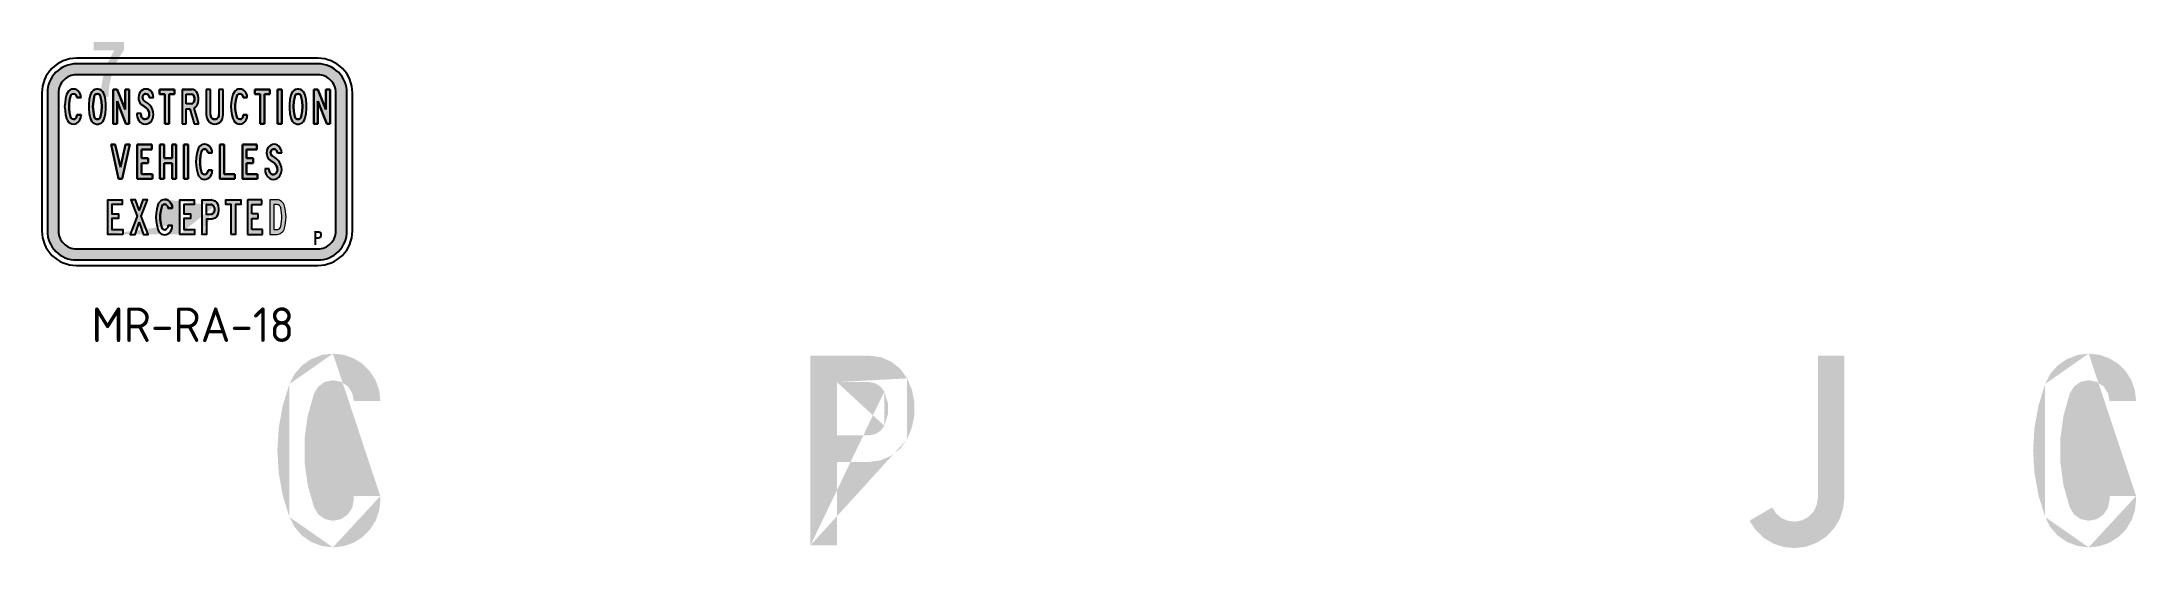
# Model space of a CAD drawing. Extents: x 156 to 1038, y -1303 to 235.
# Drawn here: x 156 to 763, y 88 to 235 of the extents above.
import ezdxf

# ---------------------------------------------------------------- set-up
doc = ezdxf.new("R2010")
doc.units = 0
doc.linetypes.add('CENTERX2', pattern=[101.6, 63.5, -12.7, 12.7, -12.7])
doc.layers.get('0').update_dxf_attribs({"linetype": 'CONTINUOUS'})
for name, color, linetype in [('GREEN', 84, 'CONTINUOUS'), ('T25', 1, 'CONTINUOUS'), ('TBLK25', 1, 'CONTINUOUS')]:
    doc.layers.add(name, color=color, linetype=linetype)
doc.styles.add('ISO', font='iso3098b.shx')

msp = doc.modelspace()

# ---------------------------------------------------------------- texts
at = {"layer": 'T25', "linetype": 'CENTERX2', "insert": (170.79, 157.68), "char_height": 10.021, "attachment_point": 1, "style": 'ISO'}
msp.add_mtext_dynamic_manual_height_columns('MR-RA-18', width=85.3042, gutter_width=50.1, heights=[0], dxfattribs=at)

# ---------------------------------------------------------------- hatches: boundary and pattern name
at = {"layer": 'GREEN'}
h = msp.add_hatch(color=256, dxfattribs=at)
h.paths.add_polyline_path([(254.47, 101.95), (254.44, 101.95)], flags=16)
edge = h.paths.add_edge_path()
edge.add_line((246.76, 103.05), (254.47, 103.05))
edge.add_line((254.47, 103.05), (254.47, 101.95))
edge.add_line((254.13, 98.88), (254.47, 101.95))
edge.add_line((254.13, 98.88), (253.13, 95.97))
edge.add_line((253.13, 95.97), (251.48, 93.36))
edge.add_line((251.48, 93.36), (249.31, 91.17))
edge.add_line((249.31, 91.17), (246.71, 89.52))
edge.add_line((246.71, 89.52), (243.8, 88.52))
edge.add_line((243.8, 88.52), (240.73, 88.18))
edge.add_line((240.73, 88.18), (237.48, 88.59))
edge.add_line((237.48, 88.59), (234.41, 89.75))
edge.add_line((234.41, 89.75), (231.73, 91.61))
edge.add_line((231.73, 91.61), (229.59, 94.08))
edge.add_line((229.59, 94.08), (228.1, 97))
edge.add_line((228.1, 97), (226.17, 103.26))
edge.add_line((226.17, 103.26), (225.01, 109.71))
edge.add_line((225.01, 109.71), (224.62, 116.25))
edge.add_line((224.62, 116.25), (225.01, 122.77))
edge.add_line((225.01, 122.77), (226.17, 129.22))
edge.add_line((226.17, 129.22), (228.1, 135.48))
edge.add_line((228.1, 135.48), (229.59, 138.39))
edge.add_line((229.59, 138.39), (231.73, 140.87))
edge.add_line((231.73, 140.87), (234.41, 142.72))
edge.add_line((234.41, 142.72), (237.48, 143.91))
edge.add_line((237.48, 143.91), (240.73, 144.3))
edge.add_line((240.73, 144.3), (243.8, 143.96))
edge.add_line((243.8, 143.96), (246.71, 142.96))
edge.add_line((246.71, 142.96), (249.31, 141.31))
edge.add_line((249.31, 141.31), (251.48, 139.14))
edge.add_line((251.48, 139.14), (253.13, 136.51))
edge.add_line((253.13, 136.51), (254.13, 133.6))
edge.add_line((254.13, 133.6), (254.47, 130.53))
edge.add_line((254.47, 130.53), (246.76, 130.53))
edge.add_line((246.76, 130.53), (246.32, 132.85))
edge.add_line((246.32, 132.85), (245.01, 134.84))
edge.add_line((245.01, 134.84), (243.05, 136.15))
edge.add_line((243.05, 136.15), (240.73, 136.59))
edge.add_line((240.73, 136.59), (238.41, 136.13))
edge.add_line((238.41, 136.13), (236.48, 134.76))
edge.add_line((236.48, 134.76), (235.24, 132.75))
edge.add_line((235.24, 132.75), (233.41, 126.28))
edge.add_line((233.41, 126.28), (232.48, 119.6))
edge.add_line((232.48, 119.6), (232.48, 112.88))
edge.add_line((232.48, 112.88), (233.41, 106.23))
edge.add_line((233.41, 106.23), (235.24, 99.76))
edge.add_line((235.24, 99.76), (236.48, 97.72))
edge.add_line((236.48, 97.72), (238.41, 96.38))
edge.add_line((238.41, 96.38), (240.73, 95.89))
edge.add_line((240.73, 95.89), (243.05, 96.35))
edge.add_line((243.05, 96.35), (245.01, 97.67))
edge.add_line((245.01, 97.67), (246.32, 99.63))
edge.add_line((246.32, 99.63), (246.76, 101.95))
edge.add_line((246.76, 101.95), (246.76, 103.05))
edge = h.paths.add_edge_path(flags=16)
edge.add_line((254.47, 103.05), (254.44, 103.05))
edge.add_line((240.73, 144.3), (240.7, 144.3))
edge.add_line((228.1, 135.48), (228.07, 135.48))
edge.add_line((228.1, 97), (228.07, 97))
edge.add_line((240.73, 88.18), (240.7, 88.18))
h = msp.add_hatch(color=256, dxfattribs=at)
h.paths.add_polyline_path([(396.13, 136.05), (396.1, 136.05)], flags=16)
edge = h.paths.add_edge_path(flags=17)
edge.add_line((386.77, 120.63), (386.77, 136.05))
edge.add_line((386.77, 136.05), (396.13, 136.05))
edge.add_line((397.88, 135.69), (396.13, 136.05))
edge.add_line((397.88, 135.69), (399.43, 134.73))
edge.add_line((399.43, 134.73), (400.51, 133.29))
edge.add_line((400.51, 133.29), (401.52, 130.04))
edge.add_line((401.52, 130.04), (401.52, 126.64))
edge.add_line((401.52, 126.64), (400.51, 123.39))
edge.add_line((400.51, 123.39), (399.43, 121.95))
edge.add_line((399.43, 121.95), (397.88, 120.99))
edge.add_line((397.88, 120.99), (396.13, 120.63))
edge.add_line((396.13, 120.63), (386.77, 120.63))
h.paths.add_polyline_path([(396.1, 143.73), (396.13, 143.73)], flags=16)
edge = h.paths.add_edge_path()
edge.add_line((386.77, 88.75), (379.09, 88.75))
edge.add_line((379.09, 88.75), (379.09, 143.73))
edge.add_line((379.09, 143.73), (396.13, 143.73))
edge.add_line((399.43, 143.29), (396.13, 143.73))
edge.add_line((399.43, 143.29), (402.52, 141.95))
edge.add_line((402.52, 141.95), (405.15, 139.86))
edge.add_line((405.15, 139.86), (407.11, 137.13))
edge.add_line((407.11, 137.13), (408.5, 133.75))
edge.add_line((408.5, 133.75), (409.22, 130.17))
edge.add_line((409.22, 130.17), (409.22, 126.51))
edge.add_line((409.22, 126.51), (408.5, 122.93))
edge.add_line((408.5, 122.93), (407.11, 119.55))
edge.add_line((407.11, 119.55), (405.15, 116.82))
edge.add_line((405.15, 116.82), (402.52, 114.73))
edge.add_line((402.52, 114.73), (399.43, 113.39))
edge.add_line((399.43, 113.39), (396.13, 112.95))
edge.add_line((396.13, 112.95), (386.77, 112.95))
edge.add_line((386.77, 112.95), (386.77, 88.75))
edge = h.paths.add_edge_path()
edge.add_line((386.77, 136.05), (386.75, 136.05))
edge.add_line((400.51, 123.39), (400.49, 123.39))
edge.add_line((400.51, 133.29), (400.49, 133.29))
edge.add_line((379.09, 88.75), (379.07, 88.75))
edge.add_line((407.11, 119.55), (407.08, 119.55))
edge.add_line((407.11, 137.13), (407.08, 137.13))
h = msp.add_hatch(color=256, dxfattribs=at)
h.paths.add_polyline_path([(396.13, 136.05), (396.1, 136.05)], flags=16)
edge = h.paths.add_edge_path(flags=17)
edge.add_line((386.77, 120.63), (386.77, 136.05))
edge.add_line((386.77, 136.05), (396.13, 136.05))
edge.add_line((397.88, 135.69), (396.13, 136.05))
edge.add_line((397.88, 135.69), (399.43, 134.73))
edge.add_line((399.43, 134.73), (400.51, 133.29))
edge.add_line((400.51, 133.29), (401.52, 130.04))
edge.add_line((401.52, 130.04), (401.52, 126.64))
edge.add_line((401.52, 126.64), (400.51, 123.39))
edge.add_line((400.51, 123.39), (399.43, 121.95))
edge.add_line((399.43, 121.95), (397.88, 120.99))
edge.add_line((397.88, 120.99), (396.13, 120.63))
edge.add_line((396.13, 120.63), (386.77, 120.63))
h.paths.add_polyline_path([(396.1, 143.73), (396.13, 143.73)], flags=16)
edge = h.paths.add_edge_path()
edge.add_line((386.77, 88.75), (379.09, 88.75))
edge.add_line((379.09, 88.75), (379.09, 143.73))
edge.add_line((379.09, 143.73), (396.13, 143.73))
edge.add_line((399.43, 143.29), (396.13, 143.73))
edge.add_line((399.43, 143.29), (402.52, 141.95))
edge.add_line((402.52, 141.95), (405.15, 139.86))
edge.add_line((405.15, 139.86), (407.11, 137.13))
edge.add_line((407.11, 137.13), (408.5, 133.75))
edge.add_line((408.5, 133.75), (409.22, 130.17))
edge.add_line((409.22, 130.17), (409.22, 126.51))
edge.add_line((409.22, 126.51), (408.5, 122.93))
edge.add_line((408.5, 122.93), (407.11, 119.55))
edge.add_line((407.11, 119.55), (405.15, 116.82))
edge.add_line((405.15, 116.82), (402.52, 114.73))
edge.add_line((402.52, 114.73), (399.43, 113.39))
edge.add_line((399.43, 113.39), (396.13, 112.95))
edge.add_line((396.13, 112.95), (386.77, 112.95))
edge.add_line((386.77, 112.95), (386.77, 88.75))
edge = h.paths.add_edge_path()
edge.add_line((386.77, 136.05), (386.75, 136.05))
edge.add_line((400.51, 123.39), (400.49, 123.39))
edge.add_line((400.51, 133.29), (400.49, 133.29))
edge.add_line((379.09, 88.75), (379.07, 88.75))
edge.add_line((407.11, 119.55), (407.08, 119.55))
edge.add_line((407.11, 137.13), (407.08, 137.13))
h = msp.add_hatch(color=256, dxfattribs=at)
h.paths.add_polyline_path([(671, 102.49), (670.98, 102.49)], flags=16)
edge = h.paths.add_edge_path()
edge.add_line((671, 143.73), (671, 102.49))
edge.add_line((670.67, 100.45), (671, 102.49))
edge.add_line((670.67, 100.45), (669.77, 98.57))
edge.add_line((669.77, 98.57), (668.32, 97.07))
edge.add_line((668.32, 97.07), (666.52, 96.04))
edge.add_line((666.52, 96.04), (664.48, 95.63))
edge.add_line((664.48, 95.63), (662.42, 95.84))
edge.add_line((662.42, 95.84), (660.51, 96.64))
edge.add_line((660.51, 96.64), (658.91, 97.98))
edge.add_line((658.91, 97.98), (657.81, 99.76))
edge.add_line((657.81, 99.76), (651.21, 95.89))
edge.add_line((651.21, 95.89), (652.99, 93.21))
edge.add_line((652.99, 93.21), (655.3, 90.97))
edge.add_line((655.3, 90.97), (658.06, 89.29))
edge.add_line((658.06, 89.29), (661.13, 88.29))
edge.add_line((661.13, 88.29), (664.35, 87.98))
edge.add_line((664.35, 87.98), (667.55, 88.36))
edge.add_line((667.55, 88.36), (670.56, 89.47))
edge.add_line((670.56, 89.47), (673.3, 91.2))
edge.add_line((673.3, 91.2), (675.56, 93.49))
edge.add_line((675.56, 93.49), (677.27, 96.25))
edge.add_line((677.27, 96.25), (678.32, 99.29))
edge.add_line((678.32, 99.29), (678.68, 102.49))
edge.add_line((678.68, 102.49), (678.68, 143.73))
edge.add_line((678.68, 143.73), (671, 143.73))
edge = h.paths.add_edge_path(flags=16)
edge.add_line((678.68, 102.49), (678.66, 102.49))
edge.add_line((678.68, 102.49), (678.66, 102.49))
edge = h.paths.add_edge_path(flags=16)
edge.add_line((657.81, 99.76), (657.78, 99.76))
h = msp.add_hatch(color=256, dxfattribs=at)
h.paths.add_polyline_path([(763.23, 101.95), (763.2, 101.95)], flags=16)
edge = h.paths.add_edge_path()
edge.add_line((755.55, 103.05), (763.23, 103.05))
edge.add_line((763.23, 103.05), (763.23, 101.95))
edge.add_line((762.89, 98.88), (763.23, 101.95))
edge.add_line((762.89, 98.88), (761.89, 95.97))
edge.add_line((761.89, 95.97), (760.26, 93.36))
edge.add_line((760.26, 93.36), (758.07, 91.17))
edge.add_line((758.07, 91.17), (755.47, 89.52))
edge.add_line((755.47, 89.52), (752.56, 88.52))
edge.add_line((752.56, 88.52), (749.49, 88.18))
edge.add_line((749.49, 88.18), (746.24, 88.59))
edge.add_line((746.24, 88.59), (743.2, 89.75))
edge.add_line((743.2, 89.75), (740.49, 91.61))
edge.add_line((740.49, 91.61), (738.35, 94.08))
edge.add_line((738.35, 94.08), (736.86, 97))
edge.add_line((736.86, 97), (734.93, 103.26))
edge.add_line((734.93, 103.26), (733.77, 109.71))
edge.add_line((733.77, 109.71), (733.38, 116.25))
edge.add_line((733.38, 116.25), (733.77, 122.77))
edge.add_line((733.77, 122.77), (734.93, 129.22))
edge.add_line((734.93, 129.22), (736.86, 135.48))
edge.add_line((736.86, 135.48), (738.35, 138.39))
edge.add_line((738.35, 138.39), (740.49, 140.87))
edge.add_line((740.49, 140.87), (743.2, 142.72))
edge.add_line((743.2, 142.72), (746.24, 143.91))
edge.add_line((746.24, 143.91), (749.49, 144.3))
edge.add_line((749.49, 144.3), (752.56, 143.96))
edge.add_line((752.56, 143.96), (755.47, 142.96))
edge.add_line((755.47, 142.96), (758.07, 141.31))
edge.add_line((758.07, 141.31), (760.26, 139.14))
edge.add_line((760.26, 139.14), (761.89, 136.51))
edge.add_line((761.89, 136.51), (762.89, 133.6))
edge.add_line((762.89, 133.6), (763.23, 130.53))
edge.add_line((763.23, 130.53), (755.55, 130.53))
edge.add_line((755.55, 130.53), (755.08, 132.85))
edge.add_line((755.08, 132.85), (753.77, 134.84))
edge.add_line((753.77, 134.84), (751.81, 136.15))
edge.add_line((751.81, 136.15), (749.49, 136.59))
edge.add_line((749.49, 136.59), (747.17, 136.13))
edge.add_line((747.17, 136.13), (745.24, 134.76))
edge.add_line((745.24, 134.76), (744, 132.75))
edge.add_line((744, 132.75), (742.17, 126.28))
edge.add_line((742.17, 126.28), (741.27, 119.6))
edge.add_line((741.27, 119.6), (741.27, 112.88))
edge.add_line((741.27, 112.88), (742.17, 106.23))
edge.add_line((742.17, 106.23), (744, 99.76))
edge.add_line((744, 99.76), (745.24, 97.72))
edge.add_line((745.24, 97.72), (747.17, 96.38))
edge.add_line((747.17, 96.38), (749.49, 95.89))
edge.add_line((749.49, 95.89), (751.81, 96.35))
edge.add_line((751.81, 96.35), (753.77, 97.67))
edge.add_line((753.77, 97.67), (755.08, 99.63))
edge.add_line((755.08, 99.63), (755.55, 101.95))
edge.add_line((755.55, 101.95), (755.55, 103.05))
edge = h.paths.add_edge_path(flags=16)
edge.add_line((763.23, 103.05), (763.2, 103.05))
edge.add_line((749.49, 144.3), (749.46, 144.3))
edge.add_line((736.86, 135.48), (736.83, 135.48))
edge.add_line((736.86, 97), (736.83, 97))
edge.add_line((749.49, 88.18), (749.46, 88.18))
at = {"layer": 'T25', "linetype": 'CENTERX2'}
h = msp.add_hatch(color=256, dxfattribs=at)
edge = h.paths.add_edge_path(flags=16)
edge.add_line((166.38, 174.63), (236.38, 174.63))
edge.add_arc((236.38, 179.83), 5.2, 270, 360)
edge.add_line((241.58, 179.83), (241.58, 219.83))
edge.add_arc((236.38, 219.83), 5.2, 0, 90)
edge.add_line((236.38, 225.03), (166.38, 225.03))
edge.add_arc((166.38, 219.83), 5.2, 90, 180)
edge.add_line((161.18, 219.83), (161.18, 179.83))
edge.add_arc((166.38, 179.83), 5.2, 180, 270)
edge = h.paths.add_edge_path()
edge.add_line((166.38, 171.43), (236.38, 171.43))
edge.add_arc((236.38, 179.83), 8.4, 270, 360)
edge.add_line((244.78, 179.83), (244.78, 219.83))
edge.add_arc((236.38, 219.83), 8.4, 0, 90)
edge.add_line((236.38, 228.23), (166.38, 228.23))
edge.add_arc((166.38, 219.83), 8.4, 90, 180)
edge.add_line((157.98, 219.83), (157.98, 179.83))
edge.add_arc((166.38, 179.83), 8.4, 180, 270)
h = msp.add_hatch(color=256, dxfattribs=at)
h.paths.add_polyline_path([(164.24, 216.44), (164.39, 217.65), (164.69, 218.86), (164.89, 219.21), (165.19, 219.46), (165.55, 219.56), (165.95, 219.46), (166.25, 219.21), (166.45, 218.86), (166.5, 218.45), (167.76, 218.45), (167.71, 219.01), (167.51, 219.51), (167.26, 220.01), (166.91, 220.42), (166.5, 220.72), (166.05, 220.87), (165.55, 220.92), (165.04, 220.87), (164.54, 220.67), (164.14, 220.32), (163.78, 219.86), (163.53, 219.36), (163.23, 218.2), (163.08, 217.04), (162.98, 215.83), (163.08, 214.68), (163.23, 213.47), (163.53, 212.36), (163.78, 211.81), (164.14, 211.35), (164.54, 211.05), (165.04, 210.8), (165.55, 210.75), (166.05, 210.8), (166.5, 211), (166.91, 211.3), (167.26, 211.7), (167.51, 212.16), (167.71, 212.71), (167.76, 213.27), (167.76, 213.47), (167.71, 213.47), (166.5, 213.47), (166.5, 213.27), (166.45, 212.81), (166.25, 212.46), (165.95, 212.21), (165.55, 212.16), (165.19, 212.26), (164.89, 212.46), (164.69, 212.86), (164.39, 214.02), (164.24, 215.23)])
h.paths.add_polyline_path([(169.98, 215.18), (170.13, 213.87), (170.38, 212.56), (170.58, 212.01), (170.88, 211.55), (171.24, 211.15), (171.69, 210.9), (172.19, 210.75), (172.7, 210.75), (173.2, 210.9), (173.65, 211.15), (174.06, 211.55), (174.36, 212.01), (174.56, 212.56), (174.81, 213.87), (174.96, 215.18), (174.96, 216.54), (174.81, 217.85), (174.56, 219.16), (174.36, 219.66), (174.06, 220.16), (173.65, 220.52), (173.2, 220.77), (172.7, 220.92), (172.19, 220.92), (171.69, 220.77), (171.24, 220.52), (170.88, 220.16), (170.58, 219.66), (170.38, 219.16), (170.13, 217.85), (169.98, 216.54)])
h.paths.add_polyline_path([(171.19, 215.83), (171.29, 217.29), (171.49, 218.7), (171.64, 219.06), (171.84, 219.31), (172.14, 219.46), (172.45, 219.56), (172.8, 219.46), (173.05, 219.31), (173.3, 219.06), (173.4, 218.7), (173.65, 217.29), (173.76, 215.83), (173.65, 214.42), (173.4, 213.01), (173.3, 212.66), (173.05, 212.41), (172.8, 212.21), (172.45, 212.16), (172.14, 212.21), (171.84, 212.41), (171.64, 212.66), (171.49, 213.01), (171.29, 214.42)], flags=16)
h.paths.add_polyline_path([(178.24, 220.82), (177.03, 220.82), (177.03, 210.85), (178.24, 210.85), (178.24, 217.45), (180.75, 210.85), (181.71, 210.85), (181.71, 220.82), (180.5, 220.82), (180.5, 215.03)])
h.paths.add_polyline_path([(187.5, 213.57), (187.45, 213.11), (187.3, 212.76), (187.05, 212.46), (186.7, 212.26), (186.34, 212.16), (185.99, 212.21), (185.64, 212.36), (185.39, 212.66), (185.19, 213.01), (185.14, 213.47), (185.14, 213.87), (183.93, 213.87), (183.93, 213.57), (183.98, 212.91), (184.18, 212.31), (184.43, 211.81), (184.83, 211.35), (185.29, 211), (185.84, 210.8), (186.34, 210.75), (186.9, 210.8), (187.4, 211.05), (187.85, 211.35), (188.26, 211.81), (188.51, 212.36), (188.66, 212.91), (188.71, 213.57), (188.66, 214.32), (188.41, 215.03), (188.11, 215.68), (187.65, 216.29), (187.15, 216.74), (185.99, 217.55), (185.74, 217.8), (185.59, 218.15), (185.54, 218.6), (185.64, 218.96), (185.89, 219.31), (186.19, 219.51), (186.55, 219.56), (186.85, 219.46), (187.1, 219.31), (187.3, 219.06), (187.45, 218.75), (187.5, 218.45), (188.71, 218.45), (188.66, 219.01), (188.51, 219.51), (188.26, 220.01), (187.91, 220.42), (187.5, 220.72), (187.05, 220.87), (186.55, 220.92), (186.04, 220.87), (185.59, 220.72), (185.19, 220.42), (184.83, 220.01), (184.58, 219.51), (184.43, 219.01), (184.33, 218.45), (184.38, 217.9), (184.53, 217.39), (184.78, 216.94), (185.09, 216.54), (185.49, 216.24), (186.65, 215.43), (187, 215.08), (187.25, 214.63), (187.45, 214.12)])
h.paths.add_polyline_path([(193.29, 219.46), (194.85, 219.46), (194.85, 220.82), (190.47, 220.82), (190.47, 219.46), (192.03, 219.46), (192.03, 210.85), (193.29, 210.85)])
h.paths.add_polyline_path([(198.23, 215.23), (199.29, 215.23), (200.54, 210.85), (201.85, 210.85), (200.54, 215.43), (200.9, 215.68), (201.25, 216.04), (201.5, 216.44), (201.7, 217.04), (201.8, 217.7), (201.8, 218.4), (201.7, 219.01), (201.5, 219.66), (201.15, 220.11), (200.75, 220.52), (200.24, 220.77), (199.74, 220.82), (199.69, 220.82), (197.02, 220.82), (197.02, 210.85), (198.23, 210.85)])
h.paths.add_polyline_path([(198.23, 216.64), (198.23, 219.46), (199.74, 219.46), (200.04, 219.36), (200.24, 219.21), (200.44, 218.96), (200.6, 218.35), (200.6, 217.75), (200.44, 217.14), (200.24, 216.89), (200.04, 216.69), (199.74, 216.64)], flags=16)
h.paths.add_polyline_path([(204.27, 212.31), (204.57, 211.81), (204.93, 211.35), (205.43, 211), (205.93, 210.8), (206.49, 210.75), (206.99, 210.8), (207.54, 211), (208, 211.35), (208.4, 211.81), (208.7, 212.31), (208.85, 212.91), (208.9, 213.57), (208.9, 220.82), (207.7, 220.82), (207.7, 213.57), (207.65, 213.11), (207.44, 212.71), (207.19, 212.41), (206.84, 212.21), (206.49, 212.16), (206.08, 212.21), (205.73, 212.41), (205.48, 212.71), (205.33, 213.11), (205.23, 213.57), (205.23, 220.82), (204.02, 220.82), (204.02, 213.57), (204.07, 212.91)])
h.paths.add_polyline_path([(211.72, 212.36), (211.98, 211.81), (212.28, 211.35), (212.73, 211.05), (213.18, 210.8), (213.74, 210.75), (214.19, 210.8), (214.7, 211), (215.1, 211.3), (215.45, 211.7), (215.7, 212.16), (215.85, 212.71), (215.9, 213.27), (215.9, 213.47), (215.85, 213.47), (214.7, 213.47), (214.7, 213.27), (214.59, 212.81), (214.39, 212.46), (214.09, 212.21), (213.74, 212.16), (213.34, 212.26), (213.03, 212.46), (212.83, 212.86), (212.58, 214.02), (212.43, 215.23), (212.43, 216.44), (212.58, 217.65), (212.83, 218.86), (213.03, 219.21), (213.34, 219.46), (213.74, 219.56), (214.09, 219.46), (214.39, 219.21), (214.59, 218.86), (214.7, 218.45), (215.9, 218.45), (215.85, 219.01), (215.7, 219.51), (215.45, 220.01), (215.1, 220.42), (214.7, 220.72), (214.19, 220.87), (213.74, 220.92), (213.18, 220.87), (212.73, 220.67), (212.28, 220.32), (211.98, 219.86), (211.72, 219.36), (211.42, 218.2), (211.22, 217.04), (211.17, 215.83), (211.22, 214.68), (211.42, 213.47)])
h.paths.add_polyline_path([(220.89, 219.46), (222.45, 219.46), (222.45, 220.82), (218.12, 220.82), (218.12, 219.46), (219.68, 219.46), (219.68, 210.85), (220.89, 210.85)])
h.paths.add_polyline_path([(224.67, 210.85), (225.87, 210.85), (225.87, 220.82), (224.67, 220.82)])
h.paths.add_polyline_path([(228.09, 215.18), (228.24, 213.87), (228.49, 212.56), (228.69, 212.01), (229, 211.55), (229.4, 211.15), (229.85, 210.9), (230.36, 210.75), (230.86, 210.75), (231.36, 210.9), (231.82, 211.15), (232.17, 211.55), (232.47, 212.01), (232.67, 212.56), (232.97, 213.87), (233.08, 215.18), (233.08, 216.54), (232.97, 217.85), (232.67, 219.16), (232.47, 219.66), (232.17, 220.16), (231.82, 220.52), (231.36, 220.77), (230.86, 220.92), (230.36, 220.92), (229.85, 220.77), (229.4, 220.52), (229, 220.16), (228.69, 219.66), (228.49, 219.16), (228.24, 217.85), (228.09, 216.54)])
h.paths.add_polyline_path([(229.3, 215.83), (229.4, 217.29), (229.65, 218.7), (229.75, 219.06), (230, 219.31), (230.26, 219.46), (230.61, 219.56), (230.91, 219.46), (231.21, 219.31), (231.41, 219.06), (231.56, 218.7), (231.82, 217.29), (231.87, 215.83), (231.82, 214.42), (231.56, 213.01), (231.41, 212.66), (231.21, 212.41), (230.91, 212.21), (230.61, 212.16), (230.26, 212.21), (230, 212.41), (229.75, 212.66), (229.65, 213.01), (229.4, 214.42)], flags=16)
h.paths.add_polyline_path([(236.35, 217.45), (238.92, 210.85), (239.87, 210.85), (239.87, 220.82), (238.66, 220.82), (238.66, 215.03), (236.35, 220.82), (235.14, 220.82), (235.14, 210.85), (236.35, 210.85)])
h = msp.add_hatch(color=256, dxfattribs=at)
h.paths.add_polyline_path([(179.14, 198.25), (177.63, 204.84), (176.42, 204.84), (178.59, 194.87), (179.65, 194.87), (181.86, 204.84), (180.6, 204.84)])
h.paths.add_polyline_path([(184.03, 194.87), (188.41, 194.87), (188.41, 196.23), (185.24, 196.23), (185.24, 199.46), (187.2, 199.46), (187.2, 200.87), (185.24, 200.87), (185.24, 203.43), (188.26, 203.43), (188.26, 204.84), (184.03, 204.84)])
h.paths.add_polyline_path([(191.83, 199.46), (194.1, 199.46), (194.1, 194.87), (195.31, 194.87), (195.31, 204.84), (194.1, 204.84), (194.1, 200.87), (191.83, 200.87), (191.83, 204.84), (190.57, 204.84), (190.57, 194.87), (191.83, 194.87)])
h.paths.add_polyline_path([(198.73, 204.84), (197.52, 204.84), (197.52, 194.87), (198.73, 194.87)])
h.paths.add_polyline_path([(201.05, 198.65), (201.25, 197.49), (201.55, 196.33), (201.75, 195.83), (202.11, 195.38), (202.56, 195.03), (203.01, 194.82), (203.57, 194.77), (204.02, 194.82), (204.47, 194.97), (204.93, 195.28), (205.28, 195.68), (205.53, 196.18), (205.68, 196.69), (205.73, 197.24), (205.73, 197.44), (205.68, 197.44), (204.52, 197.44), (204.52, 197.24), (204.42, 196.84), (204.22, 196.49), (203.92, 196.23), (203.57, 196.13), (203.16, 196.23), (202.86, 196.49), (202.66, 196.84), (202.36, 198.05), (202.26, 199.26), (202.26, 200.46), (202.36, 201.67), (202.66, 202.83), (202.86, 203.23), (203.16, 203.49), (203.57, 203.54), (203.92, 203.49), (204.22, 203.23), (204.42, 202.88), (204.52, 202.43), (205.73, 202.43), (205.68, 203.03), (205.53, 203.54), (205.28, 203.99), (204.93, 204.39), (204.47, 204.69), (204.02, 204.9), (203.57, 204.95), (203.01, 204.9), (202.56, 204.69), (202.11, 204.34), (201.75, 203.89), (201.55, 203.33), (201.25, 202.23), (201.05, 201.02), (201, 199.86)])
h.paths.add_polyline_path([(207.9, 194.87), (212.28, 194.87), (212.28, 196.23), (209.16, 196.23), (209.16, 204.84), (207.9, 204.84)])
h.paths.add_polyline_path([(215.7, 199.46), (217.62, 199.46), (217.62, 200.87), (215.7, 200.87), (215.7, 203.43), (218.67, 203.43), (218.67, 204.84), (214.49, 204.84), (214.49, 194.87), (218.87, 194.87), (218.87, 196.23), (215.7, 196.23)])
h.paths.add_polyline_path([(223.16, 201.57), (222.85, 201.82), (222.7, 202.18), (222.65, 202.58), (222.8, 202.98), (223, 203.28), (223.31, 203.49), (223.66, 203.54), (223.96, 203.49), (224.21, 203.33), (224.41, 203.08), (224.57, 202.78), (224.62, 202.43), (225.87, 202.43), (225.82, 203.03), (225.62, 203.54), (225.37, 203.99), (225.02, 204.39), (224.62, 204.69), (224.16, 204.9), (223.66, 204.95), (223.21, 204.9), (222.7, 204.69), (222.3, 204.39), (221.95, 203.99), (221.69, 203.54), (221.54, 203.03), (221.49, 202.43), (221.54, 201.92), (221.69, 201.42), (221.9, 200.97), (222.25, 200.56), (222.6, 200.26), (223.76, 199.46), (224.11, 199.1), (224.41, 198.65), (224.57, 198.1), (224.62, 197.54), (224.57, 197.14), (224.41, 196.79), (224.16, 196.44), (223.86, 196.23), (223.51, 196.13), (223.1, 196.18), (222.8, 196.38), (222.5, 196.64), (222.35, 197.04), (222.25, 197.44), (222.25, 197.85), (221.04, 197.85), (221.04, 197.54), (221.09, 196.94), (221.29, 196.33), (221.59, 195.78), (221.95, 195.38), (222.45, 195.03), (222.95, 194.82), (223.51, 194.77), (224.01, 194.82), (224.57, 195.03), (225.02, 195.38), (225.37, 195.83), (225.67, 196.33), (225.82, 196.94), (225.87, 197.54), (225.77, 198.3), (225.57, 199.05), (225.22, 199.71), (224.82, 200.26), (224.26, 200.77)])
h = msp.add_hatch(color=256, dxfattribs=at)
h.paths.add_polyline_path([(190.67, 183.21), (190.67, 184.47), (190.82, 185.68), (191.12, 186.83), (191.27, 187.19), (191.63, 187.44), (191.98, 187.54), (192.33, 187.44), (192.63, 187.24), (192.84, 186.88), (192.94, 186.43), (194.15, 186.43), (194.09, 186.99), (193.94, 187.54), (193.69, 187.99), (193.34, 188.4), (192.94, 188.7), (192.43, 188.9), (191.98, 188.95), (191.48, 188.85), (190.97, 188.65), (190.57, 188.29), (190.22, 187.89), (189.97, 187.34), (189.66, 186.18), (189.46, 185.02), (189.41, 183.86), (189.46, 182.65), (189.66, 181.5), (189.97, 180.34), (190.22, 179.83), (190.57, 179.38), (190.97, 179.03), (191.48, 178.83), (191.98, 178.73), (192.43, 178.83), (192.94, 178.98), (193.34, 179.28), (193.69, 179.68), (193.94, 180.14), (194.09, 180.69), (194.15, 181.24), (194.15, 181.45), (194.09, 181.45), (192.94, 181.45), (192.94, 181.24), (192.84, 180.84), (192.63, 180.49), (192.33, 180.24), (191.98, 180.14), (191.63, 180.24), (191.27, 180.49), (191.12, 180.84), (190.82, 182)])
h.paths.add_polyline_path([(179.79, 178.83), (175.46, 178.83), (175.46, 188.85), (179.64, 188.85), (179.64, 187.44), (176.67, 187.44), (176.67, 184.82), (178.58, 184.82), (178.58, 183.46), (176.67, 183.46), (176.67, 180.24), (179.79, 180.24)], flags=17)
h.paths.add_polyline_path([(196.31, 178.83), (196.31, 188.85), (200.49, 188.85), (200.49, 187.44), (197.52, 187.44), (197.52, 184.82), (199.43, 184.82), (199.43, 183.46), (197.52, 183.46), (197.52, 180.24), (200.64, 180.24), (200.64, 178.83)], flags=17)
h.paths.add_polyline_path([(219.09, 184.82), (217.18, 184.82), (217.18, 187.44), (220.15, 187.44), (220.15, 188.85), (215.97, 188.85), (215.97, 178.83), (220.3, 178.83), (220.3, 180.24), (217.18, 180.24), (217.18, 183.46), (219.09, 183.46)])
h.paths.add_polyline_path([(222.42, 178.83), (224.55, 178.83), (224.9, 178.86), (225.24, 178.96), (225.57, 179.12), (225.86, 179.33), (226.13, 179.59), (226.36, 179.9), (226.55, 180.26), (226.68, 180.64), (226.88, 181.42), (227.01, 182.22), (227.11, 183.02), (227.13, 183.84), (227.11, 184.65), (227.01, 185.47), (226.88, 186.26), (226.68, 187.05), (226.55, 187.43), (226.36, 187.77), (226.13, 188.09), (225.86, 188.35), (225.57, 188.57), (225.24, 188.73), (224.9, 188.82), (224.55, 188.85), (222.42, 188.85)])
h.paths.add_polyline_path([(223.62, 180.23), (224.55, 180.23), (224.78, 180.26), (224.99, 180.35), (225.19, 180.49), (225.36, 180.67), (225.49, 180.89), (225.58, 181.14), (225.73, 181.9), (225.84, 182.67), (225.89, 183.45), (225.89, 184.23), (225.84, 185.01), (225.73, 185.79), (225.58, 186.55), (225.49, 186.8), (225.36, 187.01), (225.19, 187.2), (224.99, 187.34), (224.78, 187.42), (224.55, 187.45), (223.62, 187.45)], flags=16)
h.paths.add_polyline_path([(185.79, 178.83), (187.2, 178.83), (185.18, 184.06), (186.99, 188.85), (185.63, 188.85), (184.58, 185.83), (183.52, 188.85), (182.16, 188.85), (183.97, 184.06), (181.96, 178.83), (183.37, 178.83), (184.58, 182.25)], flags=17)
h.paths.add_polyline_path([(207.24, 184.42), (206.94, 183.96), (206.53, 183.56), (206.03, 183.31), (205.53, 183.26), (204.07, 183.26), (204.07, 178.83), (202.81, 178.83), (202.81, 188.85), (205.53, 188.85), (206.03, 188.75), (206.53, 188.5), (206.94, 188.14), (207.24, 187.64), (207.49, 187.04), (207.59, 186.38), (207.59, 185.73), (207.49, 185.07)])
h.paths.add_polyline_path([(205.53, 188.85), (205.48, 188.85)], flags=17)
h.paths.add_polyline_path([(206.23, 185.12), (206.03, 184.87), (205.78, 184.72), (205.53, 184.62), (204.07, 184.62), (204.07, 187.44), (205.53, 187.44), (205.78, 187.39), (206.03, 187.19), (206.23, 186.93), (206.38, 186.33), (206.38, 185.73)], flags=16)
h.paths.add_polyline_path([(205.48, 187.44), (205.53, 187.44)], flags=0)
h.paths.add_polyline_path([(211.27, 178.83), (211.27, 187.44), (209.71, 187.44), (209.71, 188.85), (214.04, 188.85), (214.04, 187.44), (212.47, 187.44), (212.47, 178.83)])
edge = h.paths.add_edge_path()
edge.add_line((175.46, 178.83), (175.41, 178.83))
edge.add_line((196.31, 178.83), (196.26, 178.83))
edge.add_line((207.24, 187.64), (207.19, 187.64))
edge.add_line((202.81, 178.83), (202.76, 178.83))
edge.add_line((206.23, 186.93), (206.18, 186.93))
edge.add_line((204.07, 187.44), (204.01, 187.44))
edge.add_line((191.93, 188.95), (191.98, 188.95))
edge.add_line((191.98, 188.95), (192.43, 188.9))
edge.add_line((192.43, 188.9), (192.94, 188.7))
edge.add_line((192.94, 188.7), (193.34, 188.4))
edge.add_line((193.34, 188.4), (193.69, 187.99))
edge.add_line((193.69, 187.99), (193.94, 187.54))
edge.add_line((193.94, 187.54), (194.09, 186.99))
edge.add_line((194.09, 186.99), (194.15, 186.43))
edge.add_line((194.15, 186.43), (192.94, 186.43))
edge.add_line((192.94, 186.43), (192.84, 186.88))
edge.add_line((192.84, 186.88), (192.63, 187.24))
edge.add_line((192.63, 187.24), (192.33, 187.44))
edge.add_line((192.33, 187.44), (191.98, 187.54))
edge.add_line((191.98, 187.54), (191.63, 187.44))
edge.add_line((191.63, 187.44), (191.27, 187.19))
edge.add_line((191.27, 187.19), (191.12, 186.83))
edge.add_line((191.12, 186.83), (190.82, 185.68))
edge.add_line((190.82, 185.68), (190.67, 184.47))
edge.add_line((190.67, 184.47), (190.67, 183.21))
edge.add_line((190.67, 183.21), (190.82, 182))
edge.add_line((190.82, 182), (191.12, 180.84))
edge.add_line((191.12, 180.84), (191.27, 180.49))
edge.add_line((191.27, 180.49), (191.63, 180.24))
edge.add_line((191.63, 180.24), (191.98, 180.14))
edge.add_line((191.98, 180.14), (192.33, 180.24))
edge.add_line((192.33, 180.24), (192.63, 180.49))
edge.add_line((192.63, 180.49), (192.84, 180.84))
edge.add_line((192.84, 180.84), (192.94, 181.24))
edge.add_line((192.94, 181.24), (192.94, 181.45))
edge.add_line((192.94, 181.45), (194.15, 181.45))
edge.add_line((194.15, 181.45), (194.09, 181.45))
h.paths.add_polyline_path([(197.93, 151.34), (204.84, 151.34), (204.84, 146.84), (197.93, 146.84)], flags=9)
at = {"layer": 'TBLK25', "linetype": 'CENTERX2'}
h = msp.add_hatch(color=256, dxfattribs=at)
h.paths.add_polyline_path([(175.68, 218.57), (175.67, 218.57)], flags=16)
edge = h.paths.add_edge_path()
edge.add_line((175.69, 219.04), (175.68, 218.57))
edge.add_line((173.44, 218.57), (175.68, 218.57))
edge.add_line((173.44, 218.57), (173.45, 219.07))
edge.add_line((173.45, 219.07), (173.47, 219.56))
edge.add_line((173.47, 219.56), (173.49, 220.06))
edge.add_line((173.49, 220.06), (173.52, 220.55))
edge.add_line((173.52, 220.55), (173.57, 221.05))
edge.add_line((173.57, 221.05), (173.63, 221.53))
edge.add_line((173.63, 221.53), (173.69, 222.03))
edge.add_line((173.69, 222.03), (173.77, 222.52))
edge.add_line((173.77, 222.52), (173.85, 223))
edge.add_line((173.85, 223), (173.94, 223.49))
edge.add_line((173.94, 223.49), (174.05, 223.97))
edge.add_line((174.05, 223.97), (174.16, 224.46))
edge.add_line((174.16, 224.46), (174.28, 224.94))
edge.add_line((174.28, 224.94), (174.41, 225.42))
edge.add_line((174.41, 225.42), (174.55, 225.89))
edge.add_line((174.55, 225.89), (174.7, 226.37))
edge.add_line((174.7, 226.37), (174.85, 226.84))
edge.add_line((174.85, 226.84), (175.02, 227.3))
edge.add_line((175.02, 227.3), (175.2, 227.76))
edge.add_line((175.2, 227.76), (175.39, 228.22))
edge.add_line((175.39, 228.22), (175.57, 228.68))
edge.add_line((175.57, 228.68), (175.78, 229.13))
edge.add_line((175.78, 229.13), (175.99, 229.58))
edge.add_line((175.99, 229.58), (176.21, 230.03))
edge.add_line((176.21, 230.03), (176.44, 230.46))
edge.add_line((176.44, 230.46), (176.67, 230.9))
edge.add_line((176.67, 230.9), (176.92, 231.33))
edge.add_line((176.92, 231.33), (177.18, 231.75))
edge.add_line((177.18, 231.75), (177.44, 232.17))
edge.add_line((177.44, 232.17), (171.36, 232.17))
edge.add_line((171.36, 232.17), (171.36, 234.57))
edge.add_line((171.36, 234.57), (180.16, 234.57))
edge.add_line((180.16, 234.57), (180.16, 232.17))
edge.add_line((180.16, 232.17), (179.88, 231.79))
edge.add_line((179.88, 231.79), (179.62, 231.4))
edge.add_line((179.62, 231.4), (179.36, 231.01))
edge.add_line((179.36, 231.01), (179.11, 230.61))
edge.add_line((179.11, 230.61), (178.87, 230.21))
edge.add_line((178.87, 230.21), (178.64, 229.8))
edge.add_line((178.64, 229.8), (178.41, 229.39))
edge.add_line((178.41, 229.39), (178.2, 228.97))
edge.add_line((178.2, 228.97), (177.99, 228.55))
edge.add_line((177.99, 228.55), (177.79, 228.13))
edge.add_line((177.79, 228.13), (177.6, 227.7))
edge.add_line((177.6, 227.7), (177.42, 227.27))
edge.add_line((177.42, 227.27), (177.24, 226.83))
edge.add_line((177.24, 226.83), (177.08, 226.39))
edge.add_line((177.08, 226.39), (176.92, 225.95))
edge.add_line((176.92, 225.95), (176.78, 225.5))
edge.add_line((176.78, 225.5), (176.64, 225.05))
edge.add_line((176.64, 225.05), (176.51, 224.6))
edge.add_line((176.51, 224.6), (176.39, 224.15))
edge.add_line((176.39, 224.15), (176.28, 223.69))
edge.add_line((176.28, 223.69), (176.18, 223.23))
edge.add_line((176.18, 223.23), (176.09, 222.77))
edge.add_line((176.09, 222.77), (176, 222.31))
edge.add_line((176, 222.31), (175.93, 221.85))
edge.add_line((175.93, 221.85), (175.87, 221.38))
edge.add_line((175.87, 221.38), (175.81, 220.92))
edge.add_line((175.81, 220.92), (175.76, 220.45))
edge.add_line((175.76, 220.45), (175.73, 219.98))
edge.add_line((175.73, 219.98), (175.7, 219.51))
edge.add_line((175.7, 219.51), (175.69, 219.04))
edge = h.paths.add_edge_path(flags=16)
edge.add_line((180.16, 232.17), (180.15, 232.17))
edge.add_line((173.44, 218.57), (173.43, 218.57))
h = msp.add_hatch(color=256, dxfattribs=at)
h.paths.add_polyline_path([(236.62, 179.23), (236.55, 179.23)], flags=0)
edge = h.paths.add_edge_path(flags=16)
edge.add_line((235.93, 178.1), (235.93, 179.23))
edge.add_line((235.93, 179.23), (236.62, 179.23))
edge.add_line((236.93, 179.04), (236.62, 179.23))
edge.add_line((236.93, 179.04), (236.99, 178.66))
edge.add_line((236.99, 178.66), (236.93, 178.35))
edge.add_line((236.93, 178.35), (236.62, 178.1))
edge.add_line((236.62, 178.1), (235.93, 178.1))
h.paths.add_polyline_path([(236.55, 179.79), (236.62, 179.79)], flags=16)
edge = h.paths.add_edge_path()
edge.add_line((235.93, 175.78), (235.36, 175.78))
edge.add_line((235.36, 175.78), (235.36, 179.79))
edge.add_line((235.36, 179.79), (236.62, 179.79))
edge.add_line((236.93, 179.73), (236.62, 179.79))
edge.add_line((236.93, 179.73), (237.24, 179.6))
edge.add_line((237.24, 179.6), (237.43, 179.35))
edge.add_line((237.43, 179.35), (237.56, 178.91))
edge.add_line((237.56, 178.91), (237.56, 178.47))
edge.add_line((237.56, 178.47), (237.43, 178.03))
edge.add_line((237.43, 178.03), (237.24, 177.78))
edge.add_line((237.24, 177.78), (236.93, 177.59))
edge.add_line((236.93, 177.59), (236.62, 177.53))
edge.add_line((236.62, 177.53), (235.93, 177.53))
edge.add_line((235.93, 177.53), (235.93, 175.78))

# ---------------------------------------------------------------- linework, layer by layer
at = {"color": 1}
for p, q in [((163.53, 219.36), (163.23, 218.2)), ((163.53, 219.36), (163.48, 219.36)), ((163.78, 219.86), (163.53, 219.36)), ((164.14, 220.32), (163.78, 219.86)), ((164.54, 220.67), (164.14, 220.32)), ((164.69, 218.86), (164.39, 217.65)), ((165.04, 220.87), (164.54, 220.67)), ((164.89, 219.21), (164.69, 218.86)), ((165.19, 219.46), (164.89, 219.21)), ((165.55, 220.92), (165.04, 220.87)), ((165.55, 219.56), (165.19, 219.46)), ((165.55, 220.92), (165.5, 220.92)), ((166.05, 220.87), (165.55, 220.92)), ((165.95, 219.46), (165.55, 219.56)), ((166.25, 219.21), (165.95, 219.46)), ((166.5, 220.72), (166.05, 220.87)), ((166.45, 218.86), (166.25, 219.21)), ((166.5, 218.45), (166.45, 218.86)), ((166.91, 220.42), (166.5, 220.72)), ((167.26, 220.01), (166.91, 220.42)), ((167.51, 219.51), (167.26, 220.01)), ((167.71, 219.01), (167.51, 219.51)), ((167.76, 218.45), (167.71, 219.01)), ((170.38, 219.16), (170.13, 217.85)), ((170.58, 219.66), (170.38, 219.16)), ((170.88, 220.16), (170.58, 219.66)), ((171.24, 220.52), (170.88, 220.16)), ((171.69, 220.77), (171.24, 220.52)), ((171.49, 218.7), (171.29, 217.29)), ((171.64, 219.06), (171.49, 218.7)), ((171.84, 219.31), (171.64, 219.06)), ((172.19, 220.92), (171.69, 220.77)), ((172.14, 219.46), (171.84, 219.31)), ((172.45, 219.56), (172.14, 219.46)), ((172.7, 220.92), (172.19, 220.92)), ((172.8, 219.46), (172.45, 219.56)), ((173.2, 220.77), (172.7, 220.92)), ((173.05, 219.31), (172.8, 219.46)), ((173.3, 219.06), (173.05, 219.31)), ((173.65, 220.52), (173.2, 220.77)), ((173.4, 218.7), (173.3, 219.06)), ((173.65, 217.29), (173.4, 218.7)), ((174.06, 220.16), (173.65, 220.52)), ((174.36, 219.66), (174.06, 220.16)), ((174.56, 219.16), (174.36, 219.66)), ((174.81, 217.85), (174.56, 219.16)), ((177.03, 210.85), (177.03, 220.82)), ((177.03, 220.82), (178.24, 220.82)), ((178.24, 220.82), (180.5, 215.03)), ((180.5, 215.03), (180.5, 220.82)), ((180.5, 220.82), (181.71, 220.82)), ((181.71, 220.82), (181.71, 210.85)), ((184.43, 219.01), (184.33, 218.45)), ((184.58, 219.51), (184.43, 219.01)), ((184.83, 220.01), (184.58, 219.51)), ((185.19, 220.42), (184.83, 220.01)), ((185.59, 220.72), (185.19, 220.42)), ((185.64, 218.96), (185.54, 218.6)), ((185.54, 218.6), (185.59, 218.15)), ((186.04, 220.87), (185.59, 220.72)), ((185.89, 219.31), (185.64, 218.96)), ((186.19, 219.51), (185.89, 219.31)), ((186.55, 220.92), (186.04, 220.87)), ((186.55, 219.56), (186.19, 219.51)), ((186.55, 219.56), (186.5, 219.56)), ((187.05, 220.87), (186.55, 220.92)), ((186.85, 219.46), (186.55, 219.56)), ((187.1, 219.31), (186.85, 219.46)), ((187.5, 220.72), (187.05, 220.87)), ((187.3, 219.06), (187.1, 219.31)), ((187.45, 218.75), (187.3, 219.06)), ((187.5, 218.45), (187.45, 218.75)), ((187.91, 220.42), (187.5, 220.72)), ((188.26, 220.01), (187.91, 220.42)), ((188.51, 219.51), (188.26, 220.01)), ((188.66, 219.01), (188.51, 219.51)), ((188.71, 218.45), (188.66, 219.01)), ((190.47, 219.46), (190.47, 220.82)), ((190.47, 220.82), (194.85, 220.82)), ((192.03, 219.46), (190.47, 219.46)), ((192.03, 210.85), (192.03, 219.46)), ((194.85, 219.46), (193.29, 219.46)), ((193.29, 219.46), (193.29, 210.85)), ((194.85, 220.82), (194.85, 219.46)), ((197.02, 220.82), (197.02, 210.85)), ((197.02, 220.82), (199.74, 220.82)), ((198.23, 219.46), (198.18, 219.46)), ((198.23, 219.46), (199.74, 219.46)), ((198.23, 216.64), (198.23, 219.46)), ((199.74, 220.82), (199.69, 220.82)), ((199.74, 220.82), (199.69, 220.82)), ((199.74, 219.46), (199.69, 219.46)), ((199.74, 219.46), (199.69, 219.46)), ((200.24, 220.77), (199.74, 220.82)), ((200.04, 219.36), (199.74, 219.46)), ((200.24, 219.21), (200.04, 219.36)), ((200.75, 220.52), (200.24, 220.77)), ((200.44, 218.96), (200.24, 219.21)), ((200.44, 218.96), (200.39, 218.96)), ((200.6, 218.35), (200.44, 218.96)), ((201.15, 220.11), (200.75, 220.52)), ((201.5, 219.66), (201.15, 220.11)), ((201.5, 219.66), (201.45, 219.66)), ((201.7, 219.01), (201.5, 219.66)), ((201.8, 218.4), (201.7, 219.01)), ((204.02, 220.82), (203.97, 220.82)), ((204.02, 220.82), (204.02, 213.57)), ((205.23, 220.82), (204.02, 220.82)), ((205.23, 213.57), (205.23, 220.82)), ((208.9, 220.82), (207.7, 220.82)), ((207.7, 220.82), (207.7, 213.57)), ((208.9, 213.57), (208.9, 220.82)), ((211.72, 219.36), (211.42, 218.2)), ((211.72, 219.36), (211.67, 219.36)), ((211.98, 219.86), (211.72, 219.36)), ((212.28, 220.32), (211.98, 219.86)), ((212.73, 220.67), (212.28, 220.32)), ((212.83, 218.86), (212.58, 217.65)), ((213.18, 220.87), (212.73, 220.67)), ((213.03, 219.21), (212.83, 218.86)), ((213.34, 219.46), (213.03, 219.21)), ((213.74, 220.92), (213.18, 220.87)), ((213.74, 219.56), (213.34, 219.46)), ((213.74, 220.92), (213.69, 220.92)), ((214.19, 220.87), (213.74, 220.92)), ((214.09, 219.46), (213.74, 219.56)), ((214.39, 219.21), (214.09, 219.46)), ((214.7, 220.72), (214.19, 220.87)), ((214.59, 218.86), (214.39, 219.21)), ((214.7, 218.45), (214.59, 218.86)), ((215.1, 220.42), (214.7, 220.72)), ((215.45, 220.01), (215.1, 220.42)), ((215.7, 219.51), (215.45, 220.01)), ((215.85, 219.01), (215.7, 219.51)), ((215.9, 218.45), (215.85, 219.01)), ((218.12, 219.46), (218.12, 220.82)), ((218.12, 220.82), (222.45, 220.82)), ((219.68, 219.46), (218.12, 219.46)), ((219.68, 210.85), (219.68, 219.46)), ((222.45, 219.46), (220.89, 219.46)), ((220.89, 219.46), (220.89, 210.85)), ((222.45, 220.82), (222.45, 219.46)), ((224.67, 210.85), (224.67, 220.82)), ((224.67, 220.82), (225.87, 220.82)), ((225.87, 220.82), (225.87, 210.85)), ((228.49, 219.16), (228.24, 217.85)), ((228.69, 219.66), (228.49, 219.16)), ((229, 220.16), (228.69, 219.66)), ((229.4, 220.52), (229, 220.16)), ((229.85, 220.77), (229.4, 220.52)), ((229.65, 218.7), (229.4, 217.29)), ((229.75, 219.06), (229.65, 218.7)), ((230, 219.31), (229.75, 219.06)), ((230.36, 220.92), (229.85, 220.77)), ((230.26, 219.46), (230, 219.31)), ((230.61, 219.56), (230.26, 219.46)), ((230.86, 220.92), (230.36, 220.92)), ((230.91, 219.46), (230.61, 219.56)), ((231.36, 220.77), (230.86, 220.92)), ((231.21, 219.31), (230.91, 219.46)), ((231.41, 219.06), (231.21, 219.31)), ((231.82, 220.52), (231.36, 220.77)), ((231.56, 218.7), (231.41, 219.06)), ((231.82, 217.29), (231.56, 218.7)), ((232.17, 220.16), (231.82, 220.52)), ((232.47, 219.66), (232.17, 220.16)), ((232.67, 219.16), (232.47, 219.66)), ((232.97, 217.85), (232.67, 219.16)), ((235.14, 210.85), (235.14, 220.82)), ((235.14, 220.82), (236.35, 220.82)), ((236.35, 220.82), (238.66, 215.03)), ((238.66, 215.03), (238.66, 220.82)), ((238.66, 220.82), (239.87, 220.82)), ((239.87, 220.82), (239.87, 210.85)), ((163.08, 217.04), (162.98, 215.83)), ((162.98, 215.83), (163.08, 214.68)), ((163.23, 218.2), (163.08, 217.04)), ((163.08, 214.68), (163.23, 213.47)), ((163.23, 213.47), (163.53, 212.36)), ((164.39, 217.65), (164.24, 216.44)), ((164.24, 216.44), (164.24, 215.23)), ((164.24, 215.23), (164.39, 214.02)), ((164.39, 214.02), (164.69, 212.86)), ((164.69, 212.86), (164.89, 212.46)), ((164.89, 212.46), (165.19, 212.26)), ((165.95, 212.21), (166.25, 212.46)), ((166.25, 212.46), (166.45, 212.81)), ((166.45, 212.81), (166.5, 213.27)), ((167.76, 218.45), (166.5, 218.45)), ((166.5, 213.27), (166.5, 213.47)), ((166.5, 213.47), (167.76, 213.47)), ((167.51, 212.16), (167.71, 212.71)), ((167.76, 213.47), (167.71, 213.47)), ((167.76, 213.27), (167.71, 213.27)), ((167.71, 212.71), (167.76, 213.27)), ((167.76, 213.27), (167.71, 213.27)), ((167.76, 213.47), (167.76, 213.27)), ((170.13, 217.85), (169.98, 216.54)), ((169.98, 216.54), (169.98, 215.18)), ((169.98, 215.18), (170.13, 213.87)), ((170.13, 213.87), (170.38, 212.56)), ((170.38, 212.56), (170.58, 212.01)), ((171.29, 217.29), (171.19, 215.83)), ((171.19, 215.83), (171.29, 214.42)), ((171.29, 214.42), (171.49, 213.01)), ((171.49, 213.01), (171.64, 212.66)), ((171.64, 212.66), (171.84, 212.41)), ((171.84, 212.41), (172.14, 212.21)), ((172.8, 212.21), (173.05, 212.41)), ((173.05, 212.41), (173.3, 212.66)), ((173.3, 212.66), (173.4, 213.01)), ((173.4, 213.01), (173.35, 213.01)), ((173.4, 213.01), (173.65, 214.42)), ((173.76, 215.83), (173.65, 217.29)), ((173.65, 214.42), (173.76, 215.83)), ((174.36, 212.01), (174.56, 212.56)), ((174.56, 212.56), (174.51, 212.56)), ((174.56, 212.56), (174.81, 213.87)), ((174.96, 216.54), (174.81, 217.85)), ((174.81, 213.87), (174.96, 215.18)), ((174.96, 215.18), (174.96, 216.54)), ((180.75, 210.85), (178.24, 217.45)), ((178.24, 217.45), (178.24, 210.85)), ((183.93, 213.87), (183.88, 213.87)), ((183.93, 213.87), (183.93, 213.57)), ((185.14, 213.87), (183.93, 213.87)), ((183.93, 213.57), (183.98, 212.91)), ((183.98, 212.91), (184.18, 212.31)), ((184.33, 218.45), (184.38, 217.9)), ((184.38, 217.9), (184.53, 217.39)), ((184.53, 217.39), (184.78, 216.94)), ((184.78, 216.94), (185.09, 216.54)), ((185.09, 216.54), (185.49, 216.24)), ((185.14, 213.47), (185.14, 213.87)), ((185.14, 213.47), (185.19, 213.01)), ((185.19, 213.01), (185.39, 212.66)), ((185.39, 212.66), (185.64, 212.36)), ((185.49, 216.24), (185.44, 216.24)), ((185.49, 216.24), (185.44, 216.24)), ((186.65, 215.43), (185.49, 216.24)), ((185.59, 218.15), (185.74, 217.8)), ((185.74, 217.8), (185.99, 217.55)), ((185.99, 217.55), (185.94, 217.55)), ((185.99, 217.55), (185.94, 217.55)), ((187.15, 216.74), (185.99, 217.55)), ((186.65, 215.43), (186.6, 215.43)), ((187, 215.08), (186.65, 215.43)), ((186.7, 212.26), (187.05, 212.46)), ((187.25, 214.63), (187, 215.08)), ((187.05, 212.46), (187.3, 212.76)), ((187.65, 216.29), (187.15, 216.74)), ((187.45, 214.12), (187.25, 214.63)), ((187.3, 212.76), (187.45, 213.11)), ((187.5, 213.57), (187.45, 214.12)), ((187.45, 213.11), (187.5, 213.57)), ((187.5, 213.57), (187.45, 213.57)), ((187.5, 218.45), (188.71, 218.45)), ((188.11, 215.68), (187.65, 216.29)), ((188.41, 215.03), (188.11, 215.68)), ((188.66, 214.32), (188.41, 215.03)), ((188.51, 212.36), (188.66, 212.91)), ((188.71, 213.57), (188.66, 214.32)), ((188.66, 212.91), (188.71, 213.57)), ((199.74, 216.64), (198.23, 216.64)), ((198.23, 210.85), (198.23, 215.23)), ((198.23, 215.23), (199.29, 215.23)), ((199.29, 215.23), (200.54, 210.85)), ((199.74, 216.64), (200.04, 216.69)), ((200.04, 216.69), (200.24, 216.89)), ((200.24, 216.89), (200.44, 217.14)), ((200.44, 217.14), (200.39, 217.14)), ((200.44, 217.14), (200.6, 217.75)), ((200.54, 215.43), (200.49, 215.43)), ((200.54, 215.43), (200.9, 215.68)), ((201.85, 210.85), (200.54, 215.43)), ((200.6, 217.75), (200.6, 218.35)), ((200.9, 215.68), (201.25, 216.04)), ((201.25, 216.04), (201.5, 216.44)), ((201.5, 216.44), (201.45, 216.44)), ((201.5, 216.44), (201.7, 217.04)), ((201.7, 217.04), (201.8, 217.7)), ((201.8, 217.7), (201.8, 218.4)), ((204.02, 213.57), (204.07, 212.91)), ((204.07, 212.91), (204.27, 212.31)), ((205.23, 213.57), (205.33, 213.11)), ((205.33, 213.11), (205.48, 212.71)), ((205.48, 212.71), (205.73, 212.41)), ((205.73, 212.41), (206.08, 212.21)), ((206.84, 212.21), (207.19, 212.41)), ((207.19, 212.41), (207.44, 212.71)), ((207.44, 212.71), (207.65, 213.11)), ((207.7, 213.57), (207.65, 213.57)), ((207.65, 213.11), (207.7, 213.57)), ((207.7, 213.57), (207.65, 213.57)), ((208.7, 212.31), (208.85, 212.91)), ((208.85, 212.91), (208.9, 213.57)), ((211.22, 217.04), (211.17, 215.83)), ((211.17, 215.83), (211.22, 214.68)), ((211.42, 218.2), (211.22, 217.04)), ((211.22, 214.68), (211.42, 213.47)), ((211.42, 213.47), (211.72, 212.36)), ((212.58, 217.65), (212.43, 216.44)), ((212.43, 216.44), (212.43, 215.23)), ((212.43, 215.23), (212.58, 214.02)), ((212.58, 214.02), (212.83, 212.86)), ((212.83, 212.86), (213.03, 212.46)), ((213.03, 212.46), (213.34, 212.26)), ((214.09, 212.21), (214.39, 212.46)), ((214.39, 212.46), (214.59, 212.81)), ((214.59, 212.81), (214.7, 213.27)), ((215.9, 218.45), (214.7, 218.45)), ((214.7, 213.27), (214.7, 213.47)), ((214.7, 213.47), (215.9, 213.47)), ((215.7, 212.16), (215.85, 212.71)), ((215.9, 213.47), (215.85, 213.47)), ((215.9, 213.27), (215.85, 213.27)), ((215.85, 212.71), (215.9, 213.27)), ((215.9, 213.27), (215.85, 213.27)), ((215.9, 213.47), (215.9, 213.27)), ((228.24, 217.85), (228.09, 216.54)), ((228.09, 216.54), (228.09, 215.18)), ((228.09, 215.18), (228.24, 213.87)), ((228.24, 213.87), (228.49, 212.56)), ((228.49, 212.56), (228.69, 212.01)), ((229.4, 217.29), (229.3, 215.83)), ((229.3, 215.83), (229.4, 214.42)), ((229.4, 214.42), (229.65, 213.01)), ((229.65, 213.01), (229.75, 212.66)), ((229.75, 212.66), (230, 212.41)), ((230, 212.41), (230.26, 212.21)), ((230.91, 212.21), (231.21, 212.41)), ((231.21, 212.41), (231.41, 212.66)), ((231.41, 212.66), (231.56, 213.01)), ((231.56, 213.01), (231.51, 213.01)), ((231.56, 213.01), (231.82, 214.42)), ((231.87, 215.83), (231.82, 217.29)), ((231.82, 214.42), (231.87, 215.83)), ((232.47, 212.01), (232.67, 212.56)), ((232.67, 212.56), (232.62, 212.56)), ((232.67, 212.56), (232.97, 213.87)), ((233.08, 216.54), (232.97, 217.85)), ((232.97, 213.87), (233.08, 215.18)), ((233.08, 215.18), (233.08, 216.54)), ((238.92, 210.85), (236.35, 217.45)), ((236.35, 217.45), (236.35, 210.85)), ((163.53, 212.36), (163.48, 212.36)), ((163.53, 212.36), (163.78, 211.81)), ((163.78, 211.81), (164.14, 211.35)), ((164.14, 211.35), (164.54, 211.05)), ((164.54, 211.05), (165.04, 210.8)), ((165.04, 210.8), (165.55, 210.75)), ((165.19, 212.26), (165.55, 212.16)), ((165.55, 210.75), (165.5, 210.75)), ((165.55, 212.16), (165.95, 212.21)), ((165.55, 210.75), (166.05, 210.8)), ((166.05, 210.8), (166.5, 211)), ((166.5, 211), (166.91, 211.3)), ((166.91, 211.3), (167.26, 211.7)), ((167.26, 211.7), (167.51, 212.16)), ((170.58, 212.01), (170.88, 211.55)), ((170.88, 211.55), (171.24, 211.15)), ((171.24, 211.15), (171.69, 210.9)), ((171.69, 210.9), (172.19, 210.75)), ((172.14, 212.21), (172.45, 212.16)), ((172.19, 210.75), (172.7, 210.75)), ((172.45, 212.16), (172.8, 212.21)), ((172.7, 210.75), (173.2, 210.9)), ((173.2, 210.9), (173.65, 211.15)), ((173.65, 211.15), (174.06, 211.55)), ((174.06, 211.55), (174.36, 212.01)), ((177.03, 210.85), (176.98, 210.85)), ((178.24, 210.85), (177.03, 210.85)), ((181.71, 210.85), (180.75, 210.85)), ((184.18, 212.31), (184.43, 211.81)), ((184.43, 211.81), (184.83, 211.35)), ((184.83, 211.35), (185.29, 211)), ((185.29, 211), (185.84, 210.8)), ((185.64, 212.36), (185.99, 212.21)), ((185.84, 210.8), (186.34, 210.75)), ((185.99, 212.21), (186.34, 212.16)), ((186.34, 212.16), (186.29, 212.16)), ((186.34, 212.16), (186.7, 212.26)), ((186.34, 210.75), (186.9, 210.8)), ((186.9, 210.8), (187.4, 211.05)), ((187.4, 211.05), (187.85, 211.35)), ((187.85, 211.35), (188.26, 211.81)), ((188.26, 211.81), (188.51, 212.36)), ((192.03, 210.85), (191.98, 210.85)), ((193.29, 210.85), (192.03, 210.85)), ((197.02, 210.85), (198.23, 210.85)), ((200.54, 210.85), (201.85, 210.85)), ((204.27, 212.31), (204.57, 211.81)), ((204.57, 211.81), (204.93, 211.35)), ((204.93, 211.35), (205.43, 211)), ((205.43, 211), (205.93, 210.8)), ((205.93, 210.8), (206.49, 210.75)), ((206.08, 212.21), (206.49, 212.16)), ((206.49, 212.16), (206.44, 212.16)), ((206.49, 212.16), (206.84, 212.21)), ((206.49, 210.75), (206.99, 210.8)), ((206.99, 210.8), (207.54, 211)), ((207.54, 211), (208, 211.35)), ((208, 211.35), (208.4, 211.81)), ((208.4, 211.81), (208.7, 212.31)), ((211.72, 212.36), (211.67, 212.36)), ((211.72, 212.36), (211.98, 211.81)), ((211.98, 211.81), (212.28, 211.35)), ((212.28, 211.35), (212.73, 211.05)), ((212.73, 211.05), (213.18, 210.8)), ((213.18, 210.8), (213.74, 210.75)), ((213.34, 212.26), (213.74, 212.16)), ((213.74, 210.75), (213.69, 210.75)), ((213.74, 212.16), (214.09, 212.21)), ((213.74, 210.75), (214.19, 210.8)), ((214.19, 210.8), (214.7, 211)), ((214.7, 211), (215.1, 211.3)), ((215.1, 211.3), (215.45, 211.7)), ((215.45, 211.7), (215.7, 212.16)), ((219.68, 210.85), (219.63, 210.85)), ((220.89, 210.85), (219.68, 210.85)), ((224.67, 210.85), (224.62, 210.85)), ((225.87, 210.85), (224.67, 210.85)), ((228.69, 212.01), (229, 211.55)), ((229, 211.55), (229.4, 211.15)), ((229.4, 211.15), (229.85, 210.9)), ((229.85, 210.9), (230.36, 210.75)), ((230.26, 212.21), (230.61, 212.16)), ((230.36, 210.75), (230.86, 210.75)), ((230.61, 212.16), (230.91, 212.21)), ((230.86, 210.75), (231.36, 210.9)), ((231.36, 210.9), (231.82, 211.15)), ((231.82, 211.15), (232.17, 211.55)), ((232.17, 211.55), (232.47, 212.01)), ((235.14, 210.85), (235.09, 210.85)), ((236.35, 210.85), (235.14, 210.85)), ((239.87, 210.85), (238.92, 210.85)), ((178.59, 194.87), (176.42, 204.84)), ((176.42, 204.84), (177.63, 204.84)), ((177.63, 204.84), (179.14, 198.25)), ((179.14, 198.25), (180.6, 204.84)), ((181.86, 204.84), (179.65, 194.87)), ((180.6, 204.84), (181.86, 204.84)), ((184.03, 194.87), (184.03, 204.84)), ((184.03, 204.84), (188.26, 204.84)), ((188.26, 203.43), (185.24, 203.43)), ((185.24, 203.43), (185.24, 200.87)), ((185.24, 200.87), (187.2, 200.87)), ((187.2, 200.87), (187.2, 199.46)), ((188.26, 204.84), (188.26, 203.43)), ((190.57, 194.87), (190.57, 204.84)), ((190.57, 204.84), (191.83, 204.84)), ((191.83, 204.84), (191.83, 200.87)), ((191.83, 200.87), (194.1, 200.87)), ((194.1, 200.87), (194.1, 204.84)), ((194.1, 204.84), (195.31, 204.84)), ((195.31, 204.84), (195.31, 194.87)), ((197.52, 194.87), (197.52, 204.84)), ((197.52, 204.84), (198.73, 204.84)), ((198.73, 204.84), (198.73, 194.87)), ((201.05, 201.02), (201, 199.86)), ((201.25, 202.23), (201.05, 201.02)), ((201.55, 203.33), (201.25, 202.23)), ((201.55, 203.33), (201.5, 203.33)), ((201.75, 203.89), (201.55, 203.33)), ((202.11, 204.34), (201.75, 203.89)), ((202.56, 204.69), (202.11, 204.34)), ((202.36, 201.67), (202.26, 200.46)), ((202.26, 200.46), (202.26, 199.26)), ((202.66, 202.83), (202.36, 201.67)), ((203.01, 204.9), (202.56, 204.69)), ((202.86, 203.23), (202.66, 202.83)), ((203.16, 203.49), (202.86, 203.23)), ((203.57, 204.95), (203.01, 204.9)), ((203.57, 203.54), (203.16, 203.49)), ((203.57, 204.95), (203.52, 204.95)), ((204.02, 204.9), (203.57, 204.95)), ((203.92, 203.49), (203.57, 203.54)), ((204.22, 203.23), (203.92, 203.49)), ((204.47, 204.69), (204.02, 204.9)), ((204.42, 202.88), (204.22, 203.23)), ((204.52, 202.43), (204.42, 202.88)), ((204.93, 204.39), (204.47, 204.69)), ((205.73, 202.43), (204.52, 202.43)), ((205.28, 203.99), (204.93, 204.39)), ((205.53, 203.54), (205.28, 203.99)), ((205.68, 203.03), (205.53, 203.54)), ((205.73, 202.43), (205.68, 203.03)), ((207.9, 194.87), (207.9, 204.84)), ((207.9, 204.84), (209.16, 204.84)), ((209.16, 204.84), (209.16, 196.23)), ((214.49, 194.87), (214.49, 204.84)), ((214.49, 204.84), (218.67, 204.84)), ((218.67, 203.43), (215.7, 203.43)), ((215.7, 203.43), (215.7, 200.87)), ((215.7, 200.87), (217.62, 200.87)), ((217.62, 200.87), (217.62, 199.46)), ((218.67, 204.84), (218.67, 203.43)), ((221.54, 203.03), (221.49, 202.43)), ((221.49, 202.43), (221.54, 201.92)), ((221.69, 203.54), (221.54, 203.03)), ((221.54, 201.92), (221.69, 201.42)), ((221.95, 203.99), (221.69, 203.54)), ((221.69, 201.42), (221.9, 200.97)), ((221.9, 200.97), (222.25, 200.56)), ((222.3, 204.39), (221.95, 203.99)), ((222.25, 200.56), (222.6, 200.26)), ((222.7, 204.69), (222.3, 204.39)), ((222.6, 200.26), (222.55, 200.26)), ((222.6, 200.26), (222.55, 200.26)), ((223.76, 199.46), (222.6, 200.26)), ((222.8, 202.98), (222.65, 202.58)), ((222.65, 202.58), (222.7, 202.18)), ((223.21, 204.9), (222.7, 204.69)), ((222.7, 202.18), (222.85, 201.82)), ((223, 203.28), (222.8, 202.98)), ((222.85, 201.82), (223.16, 201.57)), ((223.31, 203.49), (223, 203.28)), ((223.16, 201.57), (223.1, 201.57)), ((223.16, 201.57), (223.1, 201.57)), ((224.26, 200.77), (223.16, 201.57)), ((223.66, 204.95), (223.21, 204.9)), ((223.66, 203.54), (223.31, 203.49)), ((223.66, 203.54), (223.61, 203.54)), ((224.16, 204.9), (223.66, 204.95)), ((223.96, 203.49), (223.66, 203.54)), ((224.21, 203.33), (223.96, 203.49)), ((224.62, 204.69), (224.16, 204.9)), ((224.41, 203.08), (224.21, 203.33)), ((224.82, 200.26), (224.26, 200.77)), ((224.57, 202.78), (224.41, 203.08)), ((224.62, 202.43), (224.57, 202.78)), ((225.02, 204.39), (224.62, 204.69)), ((224.62, 202.43), (225.87, 202.43)), ((225.22, 199.71), (224.82, 200.26)), ((225.37, 203.99), (225.02, 204.39)), ((225.62, 203.54), (225.37, 203.99)), ((225.82, 203.03), (225.62, 203.54)), ((225.87, 202.43), (225.82, 203.03)), ((178.59, 194.87), (178.54, 194.87)), ((179.65, 194.87), (178.59, 194.87)), ((184.03, 194.87), (183.98, 194.87)), ((188.41, 194.87), (184.03, 194.87)), ((187.2, 199.46), (185.24, 199.46)), ((185.24, 199.46), (185.24, 196.23)), ((185.24, 196.23), (188.41, 196.23)), ((188.41, 196.23), (188.41, 194.87)), ((190.57, 194.87), (190.52, 194.87)), ((191.83, 194.87), (190.57, 194.87)), ((194.1, 199.46), (191.83, 199.46)), ((191.83, 199.46), (191.83, 194.87)), ((194.1, 194.87), (194.1, 199.46)), ((195.31, 194.87), (194.1, 194.87)), ((197.52, 194.87), (197.47, 194.87)), ((198.73, 194.87), (197.52, 194.87)), ((201, 199.86), (201.05, 198.65)), ((201.05, 198.65), (201.25, 197.49)), ((201.25, 197.49), (201.55, 196.33)), ((201.55, 196.33), (201.5, 196.33)), ((201.55, 196.33), (201.75, 195.83)), ((201.75, 195.83), (202.11, 195.38)), ((202.11, 195.38), (202.56, 195.03)), ((202.26, 199.26), (202.36, 198.05)), ((202.36, 198.05), (202.66, 196.84)), ((202.56, 195.03), (203.01, 194.82)), ((202.66, 196.84), (202.86, 196.49)), ((202.86, 196.49), (203.16, 196.23)), ((203.01, 194.82), (203.57, 194.77)), ((203.16, 196.23), (203.57, 196.13)), ((203.57, 194.77), (203.52, 194.77)), ((203.57, 196.13), (203.92, 196.23)), ((203.57, 194.77), (204.02, 194.82)), ((203.92, 196.23), (204.22, 196.49)), ((204.02, 194.82), (204.47, 194.97)), ((204.22, 196.49), (204.42, 196.84)), ((204.42, 196.84), (204.52, 197.24)), ((204.47, 194.97), (204.93, 195.28)), ((204.52, 197.24), (204.52, 197.44)), ((204.52, 197.44), (205.73, 197.44)), ((204.93, 195.28), (205.28, 195.68)), ((205.28, 195.68), (205.53, 196.18)), ((205.53, 196.18), (205.68, 196.69)), ((205.73, 197.44), (205.68, 197.44)), ((205.73, 197.24), (205.68, 197.24)), ((205.68, 196.69), (205.73, 197.24)), ((205.73, 197.24), (205.68, 197.24)), ((205.73, 197.44), (205.73, 197.24)), ((207.9, 194.87), (207.85, 194.87)), ((212.28, 194.87), (207.9, 194.87)), ((209.16, 196.23), (212.28, 196.23)), ((212.28, 196.23), (212.28, 194.87)), ((214.49, 194.87), (214.44, 194.87)), ((218.87, 194.87), (214.49, 194.87)), ((217.62, 199.46), (215.7, 199.46)), ((215.7, 199.46), (215.7, 196.23)), ((215.7, 196.23), (218.87, 196.23)), ((218.87, 196.23), (218.87, 194.87)), ((221.04, 197.85), (220.99, 197.85)), ((221.04, 197.85), (221.04, 197.54)), ((222.25, 197.85), (221.04, 197.85)), ((221.04, 197.54), (221.09, 196.94)), ((221.09, 196.94), (221.29, 196.33)), ((221.29, 196.33), (221.59, 195.78)), ((221.59, 195.78), (221.95, 195.38)), ((221.95, 195.38), (222.45, 195.03)), ((222.25, 197.44), (222.25, 197.85)), ((222.25, 197.44), (222.35, 197.04)), ((222.35, 197.04), (222.5, 196.64)), ((222.45, 195.03), (222.95, 194.82)), ((222.5, 196.64), (222.8, 196.38)), ((222.8, 196.38), (223.1, 196.18)), ((222.95, 194.82), (223.51, 194.77)), ((223.1, 196.18), (223.51, 196.13)), ((223.51, 196.13), (223.46, 196.13)), ((223.51, 196.13), (223.86, 196.23)), ((223.51, 194.77), (224.01, 194.82)), ((223.76, 199.46), (223.71, 199.46)), ((224.11, 199.1), (223.76, 199.46)), ((223.86, 196.23), (224.16, 196.44)), ((224.01, 194.82), (224.57, 195.03)), ((224.41, 198.65), (224.11, 199.1)), ((224.16, 196.44), (224.41, 196.79)), ((224.57, 198.1), (224.41, 198.65)), ((224.41, 196.79), (224.57, 197.14)), ((224.62, 197.54), (224.57, 198.1)), ((224.57, 197.14), (224.62, 197.54)), ((224.62, 197.54), (224.57, 197.54)), ((224.57, 195.03), (225.02, 195.38)), ((225.02, 195.38), (225.37, 195.83)), ((225.57, 199.05), (225.22, 199.71)), ((225.37, 195.83), (225.67, 196.33)), ((225.77, 198.3), (225.57, 199.05)), ((225.67, 196.33), (225.82, 196.94)), ((225.87, 197.54), (225.77, 198.3)), ((225.82, 196.94), (225.87, 197.54)), ((204.07, 187.44), (204.01, 187.44)), ((206.23, 186.93), (206.18, 186.93)), ((207.24, 187.64), (207.19, 187.64)), ((175.46, 178.83), (175.41, 178.83)), ((196.31, 178.83), (196.26, 178.83)), ((202.81, 178.83), (202.76, 178.83))]:
    msp.add_line(p, q, dxfattribs=at)
for points in [[(179.79, 178.83), (175.46, 178.83), (175.46, 188.85), (179.64, 188.85), (179.64, 187.44), (176.67, 187.44), (176.67, 184.82), (178.58, 184.82), (178.58, 183.46), (176.67, 183.46), (176.67, 180.24), (179.79, 180.24)], [(196.31, 178.83), (196.31, 188.85), (200.49, 188.85), (200.49, 187.44), (197.52, 187.44), (197.52, 184.82), (199.43, 184.82), (199.43, 183.46), (197.52, 183.46), (197.52, 180.24), (200.64, 180.24), (200.64, 178.83)]]:
    msp.add_lwpolyline(points, close=True, dxfattribs=at)
for points in [[(185.79, 178.83), (187.2, 178.83), (185.18, 184.06), (186.99, 188.85), (185.63, 188.85), (184.58, 185.83), (183.52, 188.85), (182.16, 188.85), (183.97, 184.06), (181.96, 178.83), (183.37, 178.83), (184.58, 182.25), (185.79, 178.83), (185.74, 178.83)], [(191.93, 188.95), (191.98, 188.95), (192.43, 188.9), (192.94, 188.7), (193.34, 188.4), (193.69, 187.99), (193.94, 187.54), (194.09, 186.99), (194.15, 186.43), (192.94, 186.43), (192.84, 186.88), (192.63, 187.24), (192.33, 187.44), (191.98, 187.54), (191.63, 187.44), (191.27, 187.19), (191.12, 186.83), (190.82, 185.68), (190.67, 184.47), (190.67, 183.21), (190.82, 182), (191.12, 180.84), (191.27, 180.49), (191.63, 180.24), (191.98, 180.14), (192.33, 180.24), (192.63, 180.49), (192.84, 180.84), (192.94, 181.24), (192.94, 181.45), (194.15, 181.45), (194.09, 181.45)], [(207.19, 184.42), (207.24, 184.42), (206.94, 183.96), (206.53, 183.56), (206.03, 183.31), (205.53, 183.26), (204.07, 183.26), (204.07, 178.83), (202.81, 178.83), (202.81, 188.85), (205.53, 188.85), (205.48, 188.85), (205.53, 188.85), (206.03, 188.75), (206.53, 188.5), (206.94, 188.14), (207.24, 187.64), (207.49, 187.04), (207.59, 186.38), (207.59, 185.73), (207.49, 185.07), (207.24, 184.42)], [(211.27, 178.83), (211.27, 187.44), (209.71, 187.44), (209.71, 188.85), (214.04, 188.85), (214.04, 187.44), (212.47, 187.44), (212.47, 178.83), (211.27, 178.83), (211.22, 178.83)], [(206.18, 185.12), (206.23, 185.12), (206.03, 184.87), (205.78, 184.72), (205.53, 184.62), (204.07, 184.62), (204.07, 187.44), (205.53, 187.44), (205.48, 187.44), (205.53, 187.44), (205.78, 187.39), (206.03, 187.19), (206.23, 186.93), (206.38, 186.33), (206.38, 185.73), (206.23, 185.12)]]:
    msp.add_lwpolyline(points, dxfattribs=at)
at = {"layer": 'T25', "color": 3}
msp.add_lwpolyline([(166.38, 169.83), (236.38, 169.83, 0.414214), (246.38, 179.83), (246.38, 219.83, 0.414214), (236.38, 229.83), (166.38, 229.83, 0.414214), (156.38, 219.83), (156.38, 179.83, 0.414214)], format="xyb", close=True, dxfattribs=at)
at = {"layer": 'T25'}
for points in [[(166.38, 171.43), (236.38, 171.43, 0.414214), (244.78, 179.83), (244.78, 219.83, 0.414214), (236.38, 228.23), (166.38, 228.23, 0.414214), (157.98, 219.83), (157.98, 179.83, 0.414214)], [(166.38, 174.63), (236.38, 174.63, 0.414214), (241.58, 179.83), (241.58, 219.83, 0.414214), (236.38, 225.03), (166.38, 225.03, 0.414214), (161.18, 219.83), (161.18, 179.83, 0.414214)]]:
    msp.add_lwpolyline(points, format="xyb", close=True, dxfattribs=at)
at = {"layer": 'T25', "linetype": 'CENTERX2'}
for points in [[(164.24, 216.44), (164.39, 217.65), (164.69, 218.86), (164.89, 219.21), (165.19, 219.46), (165.55, 219.56), (165.95, 219.46), (166.25, 219.21), (166.45, 218.86), (166.5, 218.45), (167.76, 218.45), (167.71, 219.01), (167.51, 219.51), (167.26, 220.01), (166.91, 220.42), (166.5, 220.72), (166.05, 220.87), (165.55, 220.92), (165.04, 220.87), (164.54, 220.67), (164.14, 220.32), (163.78, 219.86), (163.53, 219.36), (163.23, 218.2), (163.08, 217.04), (162.98, 215.83), (163.08, 214.68), (163.23, 213.47), (163.53, 212.36), (163.78, 211.81), (164.14, 211.35), (164.54, 211.05), (165.04, 210.8), (165.55, 210.75), (166.05, 210.8), (166.5, 211), (166.91, 211.3), (167.26, 211.7), (167.51, 212.16), (167.71, 212.71), (167.76, 213.27), (167.76, 213.47), (167.71, 213.47), (166.5, 213.47), (166.5, 213.27), (166.45, 212.81), (166.25, 212.46), (165.95, 212.21), (165.55, 212.16), (165.19, 212.26), (164.89, 212.46), (164.69, 212.86), (164.39, 214.02), (164.24, 215.23)], [(174.96, 216.54), (174.81, 217.85), (174.56, 219.16), (174.36, 219.66), (174.06, 220.16), (173.65, 220.52), (173.2, 220.77), (172.7, 220.92), (172.19, 220.92), (171.69, 220.77), (171.24, 220.52), (170.88, 220.16), (170.58, 219.66), (170.38, 219.16), (170.13, 217.85), (169.98, 216.54), (169.98, 215.18), (170.13, 213.87), (170.38, 212.56), (170.58, 212.01), (170.88, 211.55), (171.24, 211.15), (171.69, 210.9), (172.19, 210.75), (172.7, 210.75), (173.2, 210.9), (173.65, 211.15), (174.06, 211.55), (174.36, 212.01), (174.56, 212.56), (174.81, 213.87), (174.96, 215.18)], [(171.19, 215.83), (171.29, 217.29), (171.49, 218.7), (171.64, 219.06), (171.84, 219.31), (172.14, 219.46), (172.45, 219.56), (172.8, 219.46), (173.05, 219.31), (173.3, 219.06), (173.4, 218.7), (173.65, 217.29), (173.76, 215.83), (173.65, 214.42), (173.4, 213.01), (173.3, 212.66), (173.05, 212.41), (172.8, 212.21), (172.45, 212.16), (172.14, 212.21), (171.84, 212.41), (171.64, 212.66), (171.49, 213.01), (171.29, 214.42)], [(178.24, 220.82), (177.03, 220.82), (177.03, 210.85), (178.24, 210.85), (178.24, 217.45), (180.75, 210.85), (181.71, 210.85), (181.71, 220.82), (180.5, 220.82), (180.5, 215.03)], [(188.66, 214.32), (188.41, 215.03), (188.11, 215.68), (187.65, 216.29), (187.15, 216.74), (185.99, 217.55), (185.74, 217.8), (185.59, 218.15), (185.54, 218.6), (185.64, 218.96), (185.89, 219.31), (186.19, 219.51), (186.55, 219.56), (186.85, 219.46), (187.1, 219.31), (187.3, 219.06), (187.45, 218.75), (187.5, 218.45), (188.71, 218.45), (188.66, 219.01), (188.51, 219.51), (188.26, 220.01), (187.91, 220.42), (187.5, 220.72), (187.05, 220.87), (186.55, 220.92), (186.04, 220.87), (185.59, 220.72), (185.19, 220.42), (184.83, 220.01), (184.58, 219.51), (184.43, 219.01), (184.33, 218.45), (184.38, 217.9), (184.53, 217.39), (184.78, 216.94), (185.09, 216.54), (185.49, 216.24), (186.65, 215.43), (187, 215.08), (187.25, 214.63), (187.45, 214.12), (187.5, 213.57), (187.45, 213.11), (187.3, 212.76), (187.05, 212.46), (186.7, 212.26), (186.34, 212.16), (185.99, 212.21), (185.64, 212.36), (185.39, 212.66), (185.19, 213.01), (185.14, 213.47), (185.14, 213.87), (183.93, 213.87), (183.93, 213.57), (183.98, 212.91), (184.18, 212.31), (184.43, 211.81), (184.83, 211.35), (185.29, 211), (185.84, 210.8), (186.34, 210.75), (186.9, 210.8), (187.4, 211.05), (187.85, 211.35), (188.26, 211.81), (188.51, 212.36), (188.66, 212.91), (188.71, 213.57)], [(193.29, 219.46), (194.85, 219.46), (194.85, 220.82), (190.47, 220.82), (190.47, 219.46), (192.03, 219.46), (192.03, 210.85), (193.29, 210.85)], [(198.23, 215.23), (199.29, 215.23), (200.54, 210.85), (201.85, 210.85), (200.54, 215.43), (200.9, 215.68), (201.25, 216.04), (201.5, 216.44), (201.7, 217.04), (201.8, 217.7), (201.8, 218.4), (201.7, 219.01), (201.5, 219.66), (201.15, 220.11), (200.75, 220.52), (200.24, 220.77), (199.74, 220.82), (199.69, 220.82), (197.02, 220.82), (197.02, 210.85), (198.23, 210.85)], [(198.23, 216.64), (198.23, 219.46), (199.74, 219.46), (200.04, 219.36), (200.24, 219.21), (200.44, 218.96), (200.6, 218.35), (200.6, 217.75), (200.44, 217.14), (200.24, 216.89), (200.04, 216.69), (199.74, 216.64)], [(205.33, 213.11), (205.23, 213.57), (205.23, 220.82), (204.02, 220.82), (204.02, 213.57), (204.07, 212.91), (204.27, 212.31), (204.57, 211.81), (204.93, 211.35), (205.43, 211), (205.93, 210.8), (206.49, 210.75), (206.99, 210.8), (207.54, 211), (208, 211.35), (208.4, 211.81), (208.7, 212.31), (208.85, 212.91), (208.9, 213.57), (208.9, 220.82), (207.7, 220.82), (207.7, 213.57), (207.65, 213.11), (207.44, 212.71), (207.19, 212.41), (206.84, 212.21), (206.49, 212.16), (206.08, 212.21), (205.73, 212.41), (205.48, 212.71)], [(212.83, 212.86), (212.58, 214.02), (212.43, 215.23), (212.43, 216.44), (212.58, 217.65), (212.83, 218.86), (213.03, 219.21), (213.34, 219.46), (213.74, 219.56), (214.09, 219.46), (214.39, 219.21), (214.59, 218.86), (214.7, 218.45), (215.9, 218.45), (215.85, 219.01), (215.7, 219.51), (215.45, 220.01), (215.1, 220.42), (214.7, 220.72), (214.19, 220.87), (213.74, 220.92), (213.18, 220.87), (212.73, 220.67), (212.28, 220.32), (211.98, 219.86), (211.72, 219.36), (211.42, 218.2), (211.22, 217.04), (211.17, 215.83), (211.22, 214.68), (211.42, 213.47), (211.72, 212.36), (211.98, 211.81), (212.28, 211.35), (212.73, 211.05), (213.18, 210.8), (213.74, 210.75), (214.19, 210.8), (214.7, 211), (215.1, 211.3), (215.45, 211.7), (215.7, 212.16), (215.85, 212.71), (215.9, 213.27), (215.9, 213.47), (215.85, 213.47), (214.7, 213.47), (214.7, 213.27), (214.59, 212.81), (214.39, 212.46), (214.09, 212.21), (213.74, 212.16), (213.34, 212.26), (213.03, 212.46)], [(220.89, 219.46), (222.45, 219.46), (222.45, 220.82), (218.12, 220.82), (218.12, 219.46), (219.68, 219.46), (219.68, 210.85), (220.89, 210.85)], [(225.87, 220.82), (224.67, 220.82), (224.67, 210.85), (225.87, 210.85)], [(233.08, 216.54), (232.97, 217.85), (232.67, 219.16), (232.47, 219.66), (232.17, 220.16), (231.82, 220.52), (231.36, 220.77), (230.86, 220.92), (230.36, 220.92), (229.85, 220.77), (229.4, 220.52), (229, 220.16), (228.69, 219.66), (228.49, 219.16), (228.24, 217.85), (228.09, 216.54), (228.09, 215.18), (228.24, 213.87), (228.49, 212.56), (228.69, 212.01), (229, 211.55), (229.4, 211.15), (229.85, 210.9), (230.36, 210.75), (230.86, 210.75), (231.36, 210.9), (231.82, 211.15), (232.17, 211.55), (232.47, 212.01), (232.67, 212.56), (232.97, 213.87), (233.08, 215.18)], [(229.3, 215.83), (229.4, 217.29), (229.65, 218.7), (229.75, 219.06), (230, 219.31), (230.26, 219.46), (230.61, 219.56), (230.91, 219.46), (231.21, 219.31), (231.41, 219.06), (231.56, 218.7), (231.82, 217.29), (231.87, 215.83), (231.82, 214.42), (231.56, 213.01), (231.41, 212.66), (231.21, 212.41), (230.91, 212.21), (230.61, 212.16), (230.26, 212.21), (230, 212.41), (229.75, 212.66), (229.65, 213.01), (229.4, 214.42)], [(236.35, 217.45), (238.92, 210.85), (239.87, 210.85), (239.87, 220.82), (238.66, 220.82), (238.66, 215.03), (236.35, 220.82), (235.14, 220.82), (235.14, 210.85), (236.35, 210.85)], [(181.86, 204.84), (180.6, 204.84), (179.14, 198.25), (177.63, 204.84), (176.42, 204.84), (178.59, 194.87), (179.65, 194.87)], [(187.2, 200.87), (185.24, 200.87), (185.24, 203.43), (188.26, 203.43), (188.26, 204.84), (184.03, 204.84), (184.03, 194.87), (188.41, 194.87), (188.41, 196.23), (185.24, 196.23), (185.24, 199.46), (187.2, 199.46)], [(195.31, 204.84), (194.1, 204.84), (194.1, 200.87), (191.83, 200.87), (191.83, 204.84), (190.57, 204.84), (190.57, 194.87), (191.83, 194.87), (191.83, 199.46), (194.1, 199.46), (194.1, 194.87), (195.31, 194.87)], [(198.73, 204.84), (197.52, 204.84), (197.52, 194.87), (198.73, 194.87)], [(202.26, 199.26), (202.26, 200.46), (202.36, 201.67), (202.66, 202.83), (202.86, 203.23), (203.16, 203.49), (203.57, 203.54), (203.92, 203.49), (204.22, 203.23), (204.42, 202.88), (204.52, 202.43), (205.73, 202.43), (205.68, 203.03), (205.53, 203.54), (205.28, 203.99), (204.93, 204.39), (204.47, 204.69), (204.02, 204.9), (203.57, 204.95), (203.01, 204.9), (202.56, 204.69), (202.11, 204.34), (201.75, 203.89), (201.55, 203.33), (201.25, 202.23), (201.05, 201.02), (201, 199.86), (201.05, 198.65), (201.25, 197.49), (201.55, 196.33), (201.75, 195.83), (202.11, 195.38), (202.56, 195.03), (203.01, 194.82), (203.57, 194.77), (204.02, 194.82), (204.47, 194.97), (204.93, 195.28), (205.28, 195.68), (205.53, 196.18), (205.68, 196.69), (205.73, 197.24), (205.73, 197.44), (205.68, 197.44), (204.52, 197.44), (204.52, 197.24), (204.42, 196.84), (204.22, 196.49), (203.92, 196.23), (203.57, 196.13), (203.16, 196.23), (202.86, 196.49), (202.66, 196.84), (202.36, 198.05)], [(209.16, 204.84), (207.9, 204.84), (207.9, 194.87), (212.28, 194.87), (212.28, 196.23), (209.16, 196.23)], [(217.62, 200.87), (215.7, 200.87), (215.7, 203.43), (218.67, 203.43), (218.67, 204.84), (214.49, 204.84), (214.49, 194.87), (218.87, 194.87), (218.87, 196.23), (215.7, 196.23), (215.7, 199.46), (217.62, 199.46)], [(224.26, 200.77), (223.16, 201.57), (222.85, 201.82), (222.7, 202.18), (222.65, 202.58), (222.8, 202.98), (223, 203.28), (223.31, 203.49), (223.66, 203.54), (223.96, 203.49), (224.21, 203.33), (224.41, 203.08), (224.57, 202.78), (224.62, 202.43), (225.87, 202.43), (225.82, 203.03), (225.62, 203.54), (225.37, 203.99), (225.02, 204.39), (224.62, 204.69), (224.16, 204.9), (223.66, 204.95), (223.21, 204.9), (222.7, 204.69), (222.3, 204.39), (221.95, 203.99), (221.69, 203.54), (221.54, 203.03), (221.49, 202.43), (221.54, 201.92), (221.69, 201.42), (221.9, 200.97), (222.25, 200.56), (222.6, 200.26), (223.76, 199.46), (224.11, 199.1), (224.41, 198.65), (224.57, 198.1), (224.62, 197.54), (224.57, 197.14), (224.41, 196.79), (224.16, 196.44), (223.86, 196.23), (223.51, 196.13), (223.1, 196.18), (222.8, 196.38), (222.5, 196.64), (222.35, 197.04), (222.25, 197.44), (222.25, 197.85), (221.04, 197.85), (221.04, 197.54), (221.09, 196.94), (221.29, 196.33), (221.59, 195.78), (221.95, 195.38), (222.45, 195.03), (222.95, 194.82), (223.51, 194.77), (224.01, 194.82), (224.57, 195.03), (225.02, 195.38), (225.37, 195.83), (225.67, 196.33), (225.82, 196.94), (225.87, 197.54), (225.77, 198.3), (225.57, 199.05), (225.22, 199.71), (224.82, 200.26)], [(190.67, 183.21), (190.67, 184.47), (190.82, 185.68), (191.12, 186.83), (191.27, 187.19), (191.63, 187.44), (191.98, 187.54), (192.33, 187.44), (192.63, 187.24), (192.84, 186.88), (192.94, 186.43), (194.15, 186.43), (194.09, 186.99), (193.94, 187.54), (193.69, 187.99), (193.34, 188.4), (192.94, 188.7), (192.43, 188.9), (191.98, 188.95), (191.48, 188.85), (190.97, 188.65), (190.57, 188.29), (190.22, 187.89), (189.97, 187.34), (189.66, 186.18), (189.46, 185.02), (189.41, 183.86), (189.46, 182.65), (189.66, 181.5), (189.97, 180.34), (190.22, 179.83), (190.57, 179.38), (190.97, 179.03), (191.48, 178.83), (191.98, 178.73), (192.43, 178.83), (192.94, 178.98), (193.34, 179.28), (193.69, 179.68), (193.94, 180.14), (194.09, 180.69), (194.15, 181.24), (194.15, 181.45), (194.09, 181.45), (192.94, 181.45), (192.94, 181.24), (192.84, 180.84), (192.63, 180.49), (192.33, 180.24), (191.98, 180.14), (191.63, 180.24), (191.27, 180.49), (191.12, 180.84), (190.82, 182)], [(219.09, 184.82), (217.18, 184.82), (217.18, 187.44), (220.15, 187.44), (220.15, 188.85), (215.97, 188.85), (215.97, 178.83), (220.3, 178.83), (220.3, 180.24), (217.18, 180.24), (217.18, 183.46), (219.09, 183.46)]]:
    msp.add_lwpolyline(points, close=True, dxfattribs=at)
at = {"layer": 'T25', "color": 1, "lineweight": 0}
for points in [[(222.42, 178.83), (224.55, 178.83), (224.9, 178.86), (225.24, 178.96), (225.57, 179.12), (225.86, 179.33), (226.13, 179.59), (226.36, 179.9), (226.55, 180.26), (226.68, 180.64), (226.88, 181.42), (227.01, 182.22), (227.11, 183.02), (227.13, 183.84), (227.11, 184.65), (227.01, 185.47), (226.88, 186.26), (226.68, 187.05), (226.55, 187.43), (226.36, 187.77), (226.13, 188.09), (225.86, 188.35), (225.57, 188.57), (225.24, 188.73), (224.9, 188.82), (224.55, 188.85), (222.42, 188.85), (222.42, 178.83)], [(223.62, 180.23), (224.55, 180.23), (224.78, 180.26), (224.99, 180.35), (225.19, 180.49), (225.36, 180.67), (225.49, 180.89), (225.58, 181.14), (225.73, 181.9), (225.84, 182.67), (225.89, 183.45), (225.89, 184.23), (225.84, 185.01), (225.73, 185.79), (225.58, 186.55), (225.49, 186.8), (225.36, 187.01), (225.19, 187.2), (224.99, 187.34), (224.78, 187.42), (224.55, 187.45), (223.62, 187.45), (223.62, 180.23)]]:
    msp.add_lwpolyline(points, close=True, dxfattribs=at)

msp.set_redraw_order([(e.dxf.handle, doc.entitydb.next_handle()) for e in msp.query("TEXT MTEXT ATTDEF DIMENSION ARC_DIMENSION")])  # texts and dimensions are drawn at this point

doc.saveas('drawing.dxf')
